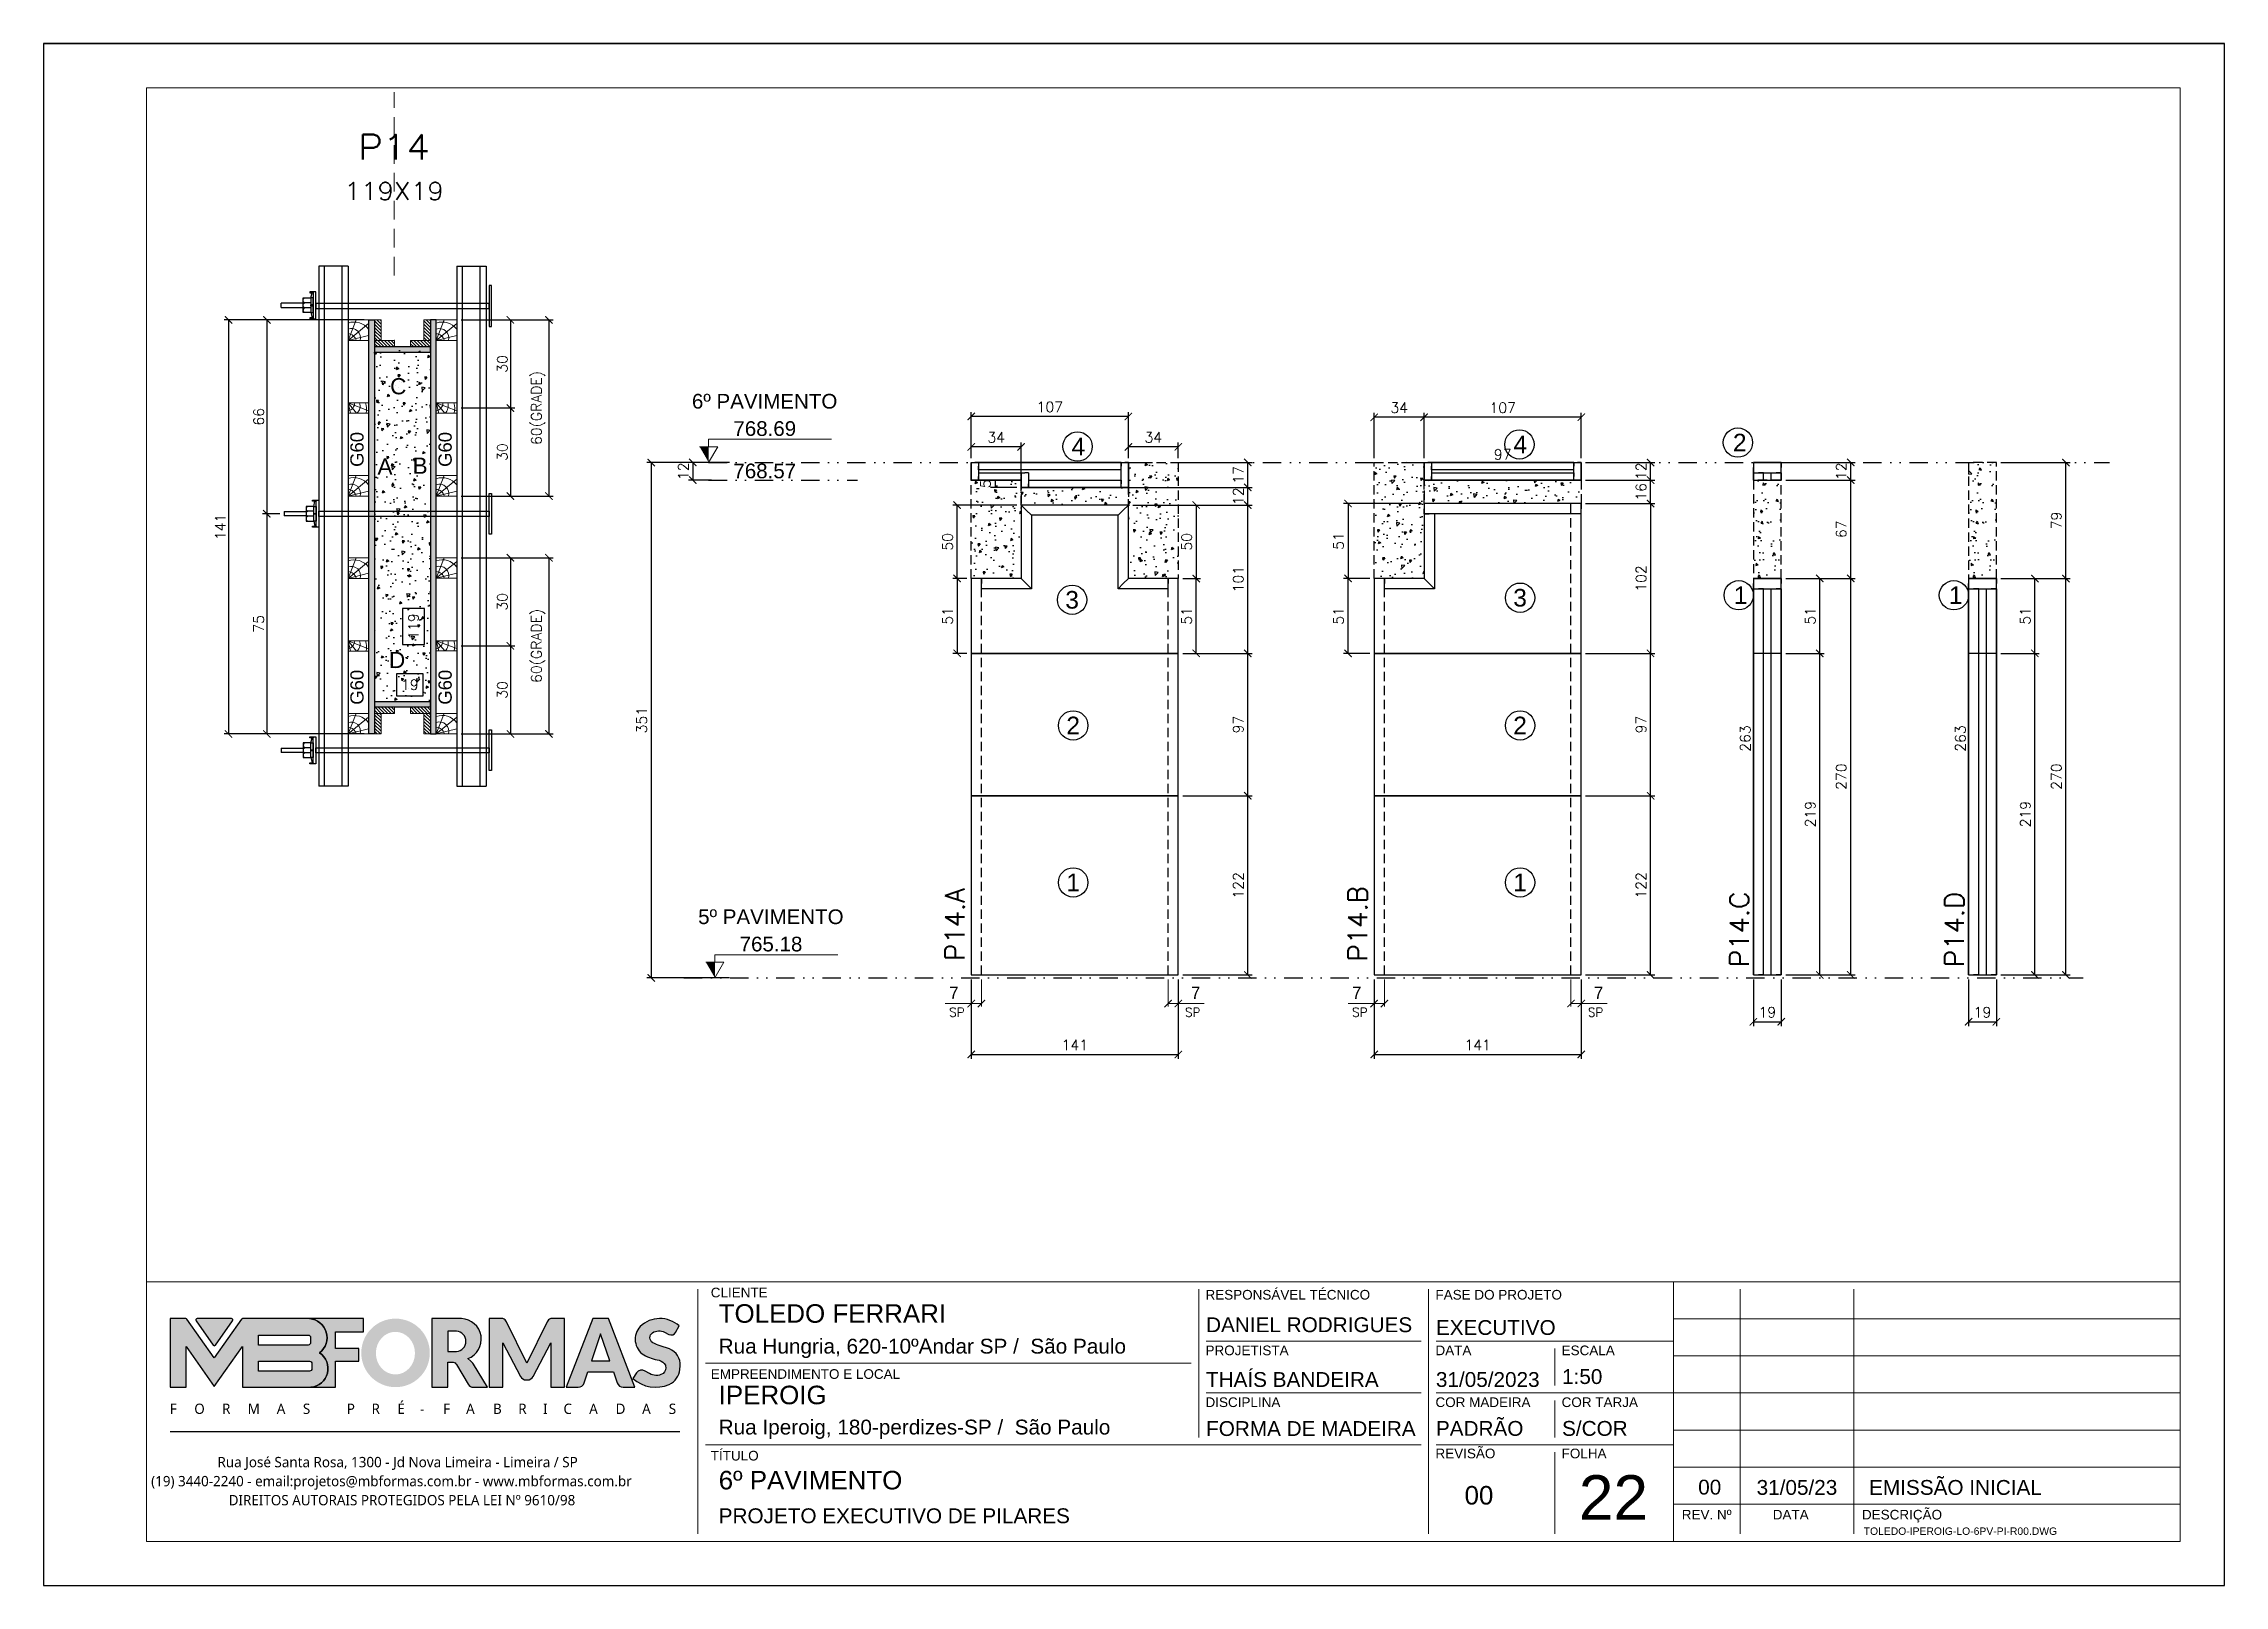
# Model space of a CAD drawing. Extents: x -23436 to 4767, y -4131 to 9755.
# Drawn here: x -17506 to -16021, y 2932 to 3982 of the extents above; entities that cross this region are included whole.
import ezdxf
from ezdxf.enums import TextEntityAlignment as Align

# ---------------------------------------------------------------- set-up
doc = ezdxf.new("R2010")
doc.units = 0
doc.header["$PDMODE"] = 2
doc.header["$PDSIZE"] = 10
for name, pattern in [('CABLIN', [0.35, 0.25, -0.1]), ('DIVIDE2', [0.625, 0.25, -0.125, 0, -0.125, 0, -0.125]), ('HIDDEN', [9.525, 6.35, -3.175])]:
    doc.linetypes.add(name, pattern=pattern)
doc.layers.get('0').update_dxf_attribs({"lineweight": 13})
doc.layers.get('Defpoints').update_dxf_attribs({"lineweight": 13})
for name, color, linetype in [('Barra de Ancoragem', 20, 'Continuous'), ('Concreto', 250, 'HIDDEN'), ('Cota', 4, 'Continuous'), ('Cota Sarrafo', 180, 'Continuous'), ('Hachura', 252, 'CABLIN'), ('MB Logo', 254, 'Continuous'), ('MEIO_PONT', 93, 'Continuous'), ('Nível', 160, 'Continuous'), ('Painéis', 30, 'Continuous'), ('Perfil Metálico', 224, 'Continuous'), ('Romaneio', 10, 'Continuous'), ('Sarr 7x7', 104, 'Continuous'), ('Sarrafo de Pressão', 42, 'HIDDEN'), ('Texto de Titulo', 7, 'Continuous'), ('Texto Nível', 251, 'Continuous'), ('Texto Qtd Sarr', 242, 'Continuous'), ('TEXTO_GERAL', 7, 'Continuous')]:
    doc.layers.add(name, color=color, linetype=linetype)
for name, color, linetype, lineweight in [('cotas', 4, 'Continuous', 13), ('FOLHA MB', 7, 'Continuous', 13), ('Madeira', 100, 'Continuous', 13), ('N° FOLHA', 5, 'Continuous', 13), ('Sarr 2.2x7', 40, 'Continuous', 9), ('sarrafo', 93, 'Continuous', 13), ('Texto Seção', 7, 'Continuous', 15)]:
    doc.layers.add(name, color=color, linetype=linetype, lineweight=lineweight)
doc.layers.add('Laje_Perimetro', color=7, linetype='Continuous', plot=False)
doc.styles.add('ARIAL', font='arial.ttf', dxfattribs={"oblique": 15, "height": 25})
doc.styles.add('MB_C01', font='arial.ttf', dxfattribs={"height": 1.3})
doc.styles.add('MB_C02', font='arial.ttf', dxfattribs={"height": 2})
doc.styles.add('MB_C03', font='arial.ttf', dxfattribs={"height": 2.5})
doc.styles.add('MB_C04', font='arial.ttf', dxfattribs={"height": 6})
doc.styles.add('MtXpl_Lucida_Sans_Un', font='l_10646.ttf')
doc.styles.add('REGUA-120', font='ROMANS.shx', dxfattribs={"height": 15})
doc.styles.add('ROMANS', font='romans.shx')
doc.styles.add('ROMAS860', font='ROMAS860.SHX')
doc.styles.add('SANSSERIF', font='sas_____.pfb')
doc.dimstyles.new('COTA SECAO', dxfattribs={"dimtxt": 7, "dimasz": 5, "dimexe": 3, "dimexo": 3, "dimgap": 2, "dimtad": 3, "dimdec": 1, "dimlfac": 0.5, "dimzin": 12, "dimdsep": 46, "dimtxsty": 'ROMANS', "dimblk": 'ARCHTICK', "dimcen": 0, "dimclrd": 4, "dimclre": 4, "dimclrt": 1, "dimadec": 1, "dimazin": 3, "dimtfac": 1, "dimtdec": 1, "dimtmove": 0, "dimatfit": 3, "dimldrblk": 'OBLIQUE', "dimfxl": 0, "dimtolj": 1, "dimtzin": 12, "dimarcsym": 0})
doc.dimstyles.new('cotas', dxfattribs={"dimtxt": 8.5, "dimasz": 5, "dimexe": 2, "dimexo": 3, "dimgap": 3, "dimtad": 1, "dimdec": 1, "dimzin": 9, "dimdsep": 46, "dimtxsty": 'ROMAS860', "dimblk": 'ARCHTICK', "dimcen": 0, "dimclrd": 4, "dimclre": 4, "dimclrt": 1, "dimadec": 0, "dimazin": 2, "dimtfac": 1, "dimtdec": 1, "dimtix": 1, "dimtmove": 0, "dimatfit": 2, "dimldrblk": 'OBLIQUE', "dimfxl": 0, "dimtolj": 1, "dimtzin": 0, "dimlwd": 13, "dimlwe": 13, "dimarcsym": 0})
doc.dimstyles.new('PAINEL', dxfattribs={"dimtxt": 7, "dimasz": 5, "dimexe": 3, "dimexo": 3, "dimgap": 3, "dimtad": 1, "dimdec": 1, "dimzin": 12, "dimdsep": 46, "dimtxsty": 'ROMANS', "dimblk": 'ARCHTICK', "dimcen": 0, "dimclrd": 4, "dimclre": 4, "dimclrt": 1, "dimadec": 1, "dimazin": 3, "dimtfac": 1, "dimtdec": 1, "dimtmove": 0, "dimatfit": 3, "dimldrblk": 'OBLIQUE', "dimfxl": 0, "dimtolj": 1, "dimtzin": 12, "dimarcsym": 0})
doc.dimstyles.new('projeto2', dxfattribs={"dimtxt": 7, "dimasz": 5, "dimexe": 1.25, "dimexo": 2.5, "dimgap": 2, "dimtad": 1, "dimdec": 1, "dimdsep": 46, "dimtxsty": 'ROMANS', "dimblk": 'OBLIQUE', "dimcen": 10, "dimdle": 1, "dimse1": 1, "dimse2": 1, "dimsd1": 1, "dimsd2": 1, "dimclrd": 256, "dimclre": 256, "dimclrt": 1, "dimadec": 0, "dimazin": 0, "dimtfac": 1, "dimtdec": 1, "dimtmove": 0, "dimatfit": 3, "dimldrblk": 'OBLIQUE', "dimfxl": 0, "dimlwd": -1, "dimlwe": -1, "dimarcsym": 0})
doc.dimstyles.new('SECÇÃO 2', dxfattribs={"dimtxt": 7, "dimasz": 6, "dimexe": 0.18, "dimexo": 2, "dimgap": -4, "dimtad": 3, "dimdec": 1, "dimlfac": 0.5, "dimzin": 12, "dimdsep": 46, "dimtxsty": 'ROMANS', "dimblk": 'ARCHTICK', "dimcen": 0.09, "dimse1": 1, "dimse2": 1, "dimsd1": 1, "dimsd2": 1, "dimclrd": 180, "dimclre": 5, "dimclrt": 1, "dimadec": 0, "dimazin": 3, "dimtfac": 1, "dimtdec": 1, "dimtofl": 0, "dimtmove": 0, "dimatfit": 3, "dimldrblk": 'ARCHTICK', "dimfxl": 0, "dimtolj": 1, "dimtzin": 0, "dimarcsym": 0})
pattern_1 = [(230, (3156.188, 28.633), (-18.218467, 1.593909), [1.905, -20.955]), (175, (3156.188, 28.633), (3.524342, -19.105685), [1.524, -16.764058]), (280.45144, (3154.67, 28.765), (-14.694125, -17.511775), [1.619001, -17.809024]), (226.1842, (3156.188, 23.553), (-27.107904, 4.204233), [2.8575, -31.4325]), (276.63556, (3153.93, 23.903), (-23.740413, -24.742612), [2.428502, -26.71356]), (171.18415, (3156.188, 23.553), (-23.740413, -24.742612), [2.285997, -25.145973]), (201, (3153.648, 24.823), (-15.161439, 10.22652), [1.905, -20.955]), (146, (3153.648, 24.823), (-6.180203, -18.418797), [1.524, -16.764]), (251.451445, (3152.384, 25.675), (-21.341642, -8.192277), [1.619001, -17.808994]), (217.5, (3156.188, 28.6327), (-0.3088603, -8.4555039), [0, -16.5608, 0, -17.018, 0, -16.8275]), (187.5, (3156.188, 28.633), (-6.6819663, -10.0180575), [0, -9.7028, 0, -16.1798, 0, -6.4135]), (147.5, (3161.852, 28.6327), (-13.5590595, 0.5728744), [0, -6.35, 0, -19.812, 0, -26.289]), (137.5, (3164.392, 28.633), (-14.812918, -2.542649), [0, -8.255, 0, -13.1572, 0, -18.669])]

msp = doc.modelspace()

# ---------------------------------------------------------------- texts
at = {"layer": 'N° FOLHA', "color": 5, "style": 'MB_C04'}
msp.add_text('22', height=30.3061, dxfattribs=at).set_placement((-16460.91, 2977.003))
at = {"layer": 'Romaneio', "color": 0, "style": 'ARIAL'}
for s, p in [('4', (-16801.715, 3707.867)), ('4', (-16500.817, 3709.286)), ('2', (-16351.38, 3710.564)), ('3', (-16806.014, 3603.478)), ('3', (-16500.966, 3604.896)), ('1', (-16350.782, 3606.587)), ('1', (-16204.287, 3606.587)), ('2', (-16805.287, 3517.892)), ('2', (-16500.966, 3517.892)), ('1', (-16805.287, 3410.998)), ('1', (-16500.966, 3410.998))]:
    msp.add_text(s, height=12, dxfattribs=at).set_placement(p, align=Align.MIDDLE_CENTER)
at = {"layer": 'Texto Nível', "style": 'ARIAL'}
for s, p in [('6º PAVIMENTO', (-16965.88, 3733.702)), ('768.69', (-16993.942, 3715.11)), ('768.57', (-16993.942, 3686.241)), ('5º PAVIMENTO', (-16961.625, 3382.625)), ('765.18', (-16989.687, 3364.033))]:
    msp.add_text(s, height=10, dxfattribs=at).set_placement(p, align=Align.RIGHT)
at = {"layer": 'Texto Seção', "char_height": 13, "width": 285.32988, "attachment_point": 7, "rotation": 90, "style": 'REGUA-120'}
for s, insert in [('P14.A', (-16879.391, 3357.594)), ('P14.B', (-16605.049, 3357.254)), ('P14.C', (-16345.227, 3353.414)), ('P14.D', (-16198.732, 3353.414))]:
    msp.add_mtext(s, dxfattribs=dict(at, insert=insert))
at = {"layer": 'Texto Seção', "char_height": 6, "style": 'ROMANS'}
for insert, attachment_point in [((-16879.221, 3319.575), 9), ((-16729.151, 3319.575), 7), ((-16604.853, 3319.575), 9), ((-16454.783, 3319.575), 7)]:
    msp.add_mtext('SP', dxfattribs=dict(at, insert=insert, attachment_point=attachment_point))
at = {"layer": 'TEXTO_GERAL', "style": 'ARIAL'}
for s, p in [('C', (-17264.882, 3748.925)), ('A', (-17273.914, 3694.209)), ('B', (-17250.002, 3694.813)), ('D', (-17265.659, 3562.474))]:
    msp.add_text(s, height=11, dxfattribs=at).set_placement(p, align=Align.MIDDLE_CENTER)
at = {"layer": 'TEXTO_GERAL', "color": 0, "linetype": 'Continuous', "style": 'SANSSERIF'}
for p in [(-17293.003, 3694.008), (-17232.982, 3693.996), (-17293.003, 3532.008), (-17232.982, 3532.05)]:
    msp.add_text('G60', height=9, rotation=90, dxfattribs=at).set_placement(p, align=Align.MIDDLE_LEFT)

# ---------------------------------------------------------------- blocks, each defined once
blk = doc.blocks.new('MB-NOVO')
at = {"layer": 'MB Logo', "linetype": 'Continuous'}
h = blk.add_hatch(color=256, dxfattribs=at)
h.dxf.hatch_style = 1
h.set_gradient(color1=(242, 132, 69), color2=(247, 180, 141), rotation=90, tint=1)
h.paths.add_polyline_path([(-18529.6, 10980.8), (-18475.7, 10980.8, 0.706757), (-18468.7, 11008, 0.681802), (-18476.7, 11034.9), (-18529.4, 11034.9, 0.243712), (-18530.2, 11034.5), (-18551.7, 11003.9), (-18573.3, 11034.5, 0.243712), (-18574.1, 11034.9), (-18586.5, 11034.9), (-18586.5, 10980.8), (-18573.9, 10980.8), (-18573.9, 11012.9), (-18551.7, 10981.5), (-18529.6, 11012.9)])
h.paths.add_polyline_path([(-18516.8, 11014.1), (-18516.8, 11022), (-18477.8, 11022, -0.414214), (-18475.8, 11020), (-18475.8, 11016.1, -0.414214), (-18477.8, 11014.1)], flags=16)
h.paths.add_polyline_path([(-18516.8, 11001.4), (-18476.8, 11001.4, -0.414214), (-18474.8, 10999.4), (-18474.8, 10995.5, -0.414214), (-18476.8, 10993.5), (-18516.8, 10993.5)], flags=16)
at = {"layer": 'MB Logo', "true_color": 0x262626}
h = blk.add_hatch(color=250, dxfattribs=at)
h.dxf.hatch_style = 1
h.paths.add_polyline_path([(-18537.3, 11033.3, 0.60809), (-18538.1, 11034.9), (-18565.3, 11034.9, 0.60809), (-18566.1, 11033.3), (-18552.5, 11014, 0.518202), (-18550.9, 11014)])
h = blk.add_hatch(color=250, dxfattribs=at)
h.dxf.hatch_style = 1
h.paths.add_polyline_path([(-18456.2, 11011.3), (-18456.2, 11024.6), (-18434.2, 11024.6), (-18434.2, 11034.9), (-18476.7, 11034.9, -0.681802), (-18468.7, 11008, -0.706757), (-18475.7, 10980.8), (-18456.2, 10980.8), (-18456.2, 11001.4), (-18437.8, 11001.4), (-18437.8, 11011.3)])
h = blk.add_hatch(color=250, dxfattribs=at)
h.dxf.hatch_style = 1
h.paths.add_polyline_path([(-18435.9, 11007.9, 1), (-18381.9, 11007.9, 1)])
edge = h.paths.add_edge_path(flags=16)
edge.add_ellipse((-18409, 11007.7), major_axis=(0, 16.8), ratio=0.916255, start_angle=0, end_angle=360)
h = blk.add_hatch(color=250, dxfattribs=at)
h.dxf.hatch_style = 1
h.paths.add_polyline_path([(-18357, 11034.9), (-18380.2, 11034.9), (-18380.2, 10980.8), (-18367.6, 10980.8), (-18367.6, 11000.7), (-18363.4, 11000.7, -0.195765), (-18360.9, 10998.9), (-18351.8, 10983.2, 0.261385), (-18347.5, 10980.8), (-18336.4, 10980.8), (-18347.5, 10999, 0.082429), (-18349.6, 11001.5), (-18351.9, 11003.4, 0.81838)])
h.paths.add_polyline_path([(-18360.8, 11009), (-18367.6, 11009), (-18367.6, 11025), (-18360.8, 11025, -0.92578)], flags=16)
h = blk.add_hatch(color=250, dxfattribs=at)
h.dxf.hatch_style = 1
h.paths.add_polyline_path([(-18286.6, 11015.9), (-18286.6, 10980.8), (-18275.8, 10980.8), (-18275.8, 11034.9), (-18286.6, 11034.9, 0.216647), (-18289.4, 11032.4), (-18305.5, 10999.8), (-18321.6, 11032.7, 0.199908), (-18324.3, 11034.9), (-18335.2, 11034.9), (-18335.2, 10980.8), (-18324.3, 10980.8), (-18324.3, 11015.9), (-18310.4, 10989.3, 0.279644), (-18306, 10986.6, 0.340986), (-18300.5, 10989.3)])
h = blk.add_hatch(color=250, dxfattribs=at)
h.dxf.hatch_style = 1
h.paths.add_polyline_path([(-18274.4, 10980.8), (-18265, 10980.8, 0.322517), (-18260.2, 10984.3), (-18257.3, 10993), (-18237.2, 10993), (-18234.3, 10984.3, 0.322517), (-18229.5, 10980.8), (-18220.3, 10980.8), (-18241.2, 11034.9), (-18253.4, 11034.9)])
h.paths.add_polyline_path([(-18254.4, 11001.6), (-18247.3, 11023), (-18240.1, 11001.6)], flags=16)
h = blk.add_hatch(color=250, dxfattribs=at)
h.dxf.hatch_style = 1
h.paths.add_polyline_path([(-18206, 11024, -0.247671), (-18196.9, 11024.3), (-18193.5, 11022.5, 0.40799), (-18188.2, 11024.1), (-18185.4, 11029.1, 0.392837), (-18216.2, 11028.7, 0.467779), (-18213.3, 11006.3, 0.077523), (-18201.2, 11002.1, -0.214206), (-18196.1, 10997.9, -0.284295), (-18198.2, 10991.4, -0.26924), (-18208.8, 10991.6), (-18212.2, 10993.6, 0.407727), (-18219, 10992.1), (-18221.8, 10987.7, 0.296878), (-18193.2, 10983.1, 0.272251), (-18184.9, 10995.3), (-18184.6, 10997.9, 0.348906), (-18193.7, 11011.2), (-18200.4, 11013.5, -0.045018), (-18205.8, 11015.7, -0.618284)])
at = {"layer": 'MB Logo', "linetype": 'Continuous'}
blk.add_line((-18586.5, 10945.9), (-18184.8, 10945.9), dxfattribs=at)
at = {"layer": 'MB Logo', "color": 23, "linetype": 'Continuous', "true_color": 0xf28445}
for points in [[(-18573.3, 11034.5, 0.243712), (-18574.1, 11034.9), (-18586.5, 11034.9), (-18586.5, 10980.8), (-18573.9, 10980.8), (-18573.9, 11012.9), (-18551.7, 10981.5), (-18529.6, 11012.9), (-18529.6, 10980.8), (-18475.7, 10980.8, 0.706757), (-18468.7, 11008, 0.681802), (-18476.7, 11034.9), (-18529.4, 11034.9, 0.243712), (-18530.2, 11034.5), (-18551.7, 11003.9)], [(-18516.8, 11022), (-18477.8, 11022, -0.414214), (-18475.8, 11020), (-18475.8, 11016.1, -0.414214), (-18477.8, 11014.1), (-18516.8, 11014.1)], [(-18516.8, 11001.4), (-18476.8, 11001.4, -0.414214), (-18474.8, 10999.4), (-18474.8, 10995.5, -0.414214), (-18476.8, 10993.5), (-18516.8, 10993.5)]]:
    blk.add_lwpolyline(points, format="xyb", close=True, dxfattribs=at)
at = {"layer": 'MB Logo', "color": 250, "true_color": 0x262626}
for points in [[(-18537.3, 11033.3, 0.60809), (-18538.1, 11034.9), (-18565.3, 11034.9, 0.60809), (-18566.1, 11033.3), (-18552.5, 11014, 0.518202), (-18550.9, 11014)], [(-18437.8, 11011.3), (-18456.2, 11011.3), (-18456.2, 11024.6), (-18434.2, 11024.6), (-18434.2, 11034.9), (-18476.7, 11034.9, -0.681802), (-18468.7, 11008, -0.706757), (-18475.7, 10980.8), (-18456.2, 10980.8), (-18456.2, 11001.4), (-18437.8, 11001.4)], [(-18347.5, 10980.8), (-18336.4, 10980.8), (-18347.5, 10999, 0.082429), (-18349.6, 11001.5), (-18351.9, 11003.4, 0.81838), (-18357, 11034.9), (-18380.2, 11034.9), (-18380.2, 10980.8), (-18367.6, 10980.8), (-18367.6, 11000.7), (-18363.4, 11000.7, -0.209789), (-18360.8, 10998.7), (-18351.8, 10983.2, 0.261385)], [(-18286.6, 11015.9), (-18286.6, 10980.8), (-18275.8, 10980.8), (-18275.8, 11034.9), (-18286.6, 11034.9, 0.216647), (-18289.4, 11032.4), (-18305.5, 10999.8), (-18321.5, 11032.4, 0.216647), (-18324.3, 11034.9), (-18335.2, 11034.9), (-18335.2, 10980.8), (-18324.3, 10980.8), (-18324.3, 11015.9), (-18310.4, 10989.3, 0.279644), (-18306, 10986.6), (-18304.9, 10986.6, 0.279644), (-18300.5, 10989.3)], [(-18265, 10980.8, 0.322517), (-18260.2, 10984.3), (-18257.3, 10993), (-18237.2, 10993), (-18234.3, 10984.3, 0.322517), (-18229.5, 10980.8), (-18220.3, 10980.8), (-18241.2, 11034.9), (-18253.4, 11034.9), (-18274.4, 10980.8)], [(-18206.2, 11015.9, -0.549626), (-18206.4, 11023.8, -0.258723), (-18196.9, 11024.3), (-18193.5, 11022.5, 0.40799), (-18188.2, 11024.1), (-18185.4, 11029.1, 0.392837), (-18216.2, 11028.7, 0.467779), (-18213.3, 11006.3, 0.077523), (-18201.2, 11002.1, -0.203897), (-18196.3, 10998.2), (-18196.1, 10997.8, -0.267611), (-18198, 10991.6), (-18198.5, 10991.3, -0.261145), (-18208.8, 10991.6), (-18212.2, 10993.6, 0.407727), (-18219, 10992.1), (-18221.8, 10987.7, 0.296878), (-18193.2, 10983.1, 0.265963), (-18184.9, 10994.9), (-18184.7, 10997.6, 0.340466), (-18193.1, 11011), (-18200.4, 11013.5, -0.049298)], [(-18367.6, 11009), (-18360.8, 11009, 0.92578), (-18360.8, 11025), (-18367.6, 11025)]]:
    blk.add_lwpolyline(points, format="xyb", close=True, dxfattribs=at)
blk.add_lwpolyline([(-18247.3, 11023), (-18254.4, 11001.6), (-18240.1, 11001.6)], close=True, dxfattribs=at)
at = {"layer": 'MB Logo', "color": 250, "true_color": 0x262626, "style": 'MtXpl_Lucida_Sans_Un'}
for s, height, p in [('F', 8.12, (-18586.8, 10959.8)), ('O', 8.12, (-18567.5, 10959.8)), ('R', 8.12, (-18545.6, 10959.8)), ('M', 8.12, (-18525.4, 10959.8)), ('A', 8.12, (-18502.5, 10959.8)), ('S', 8.12, (-18481.9, 10959.8)), ('P', 8.12, (-18447.3, 10959.8)), ('R', 8.12, (-18427.8, 10959.8)), ('É', 8.12, (-18407.5, 10959.8)), ('-', 8.12, (-18389.6, 10959.8)), ('F', 8.12, (-18371.4, 10959.8)), ('A', 8.12, (-18353.3, 10959.8)), ('B', 8.12, (-18332.1, 10959.8)), ('R', 8.12, (-18312.2, 10959.8)), ('I', 8.12, (-18292.7, 10959.8)), ('C', 8.12, (-18276.6, 10959.8)), ('A', 8.12, (-18256.3, 10959.8)), ('D', 8.12, (-18235.5, 10959.8)), ('A', 8.12, (-18214.6, 10959.8)), ('S', 8.12, (-18193.6, 10959.8)), ('DIREITOS AUTORAIS PROTEGIDOS PELA LEI Nº 9610/98', 8.122, (-18540.4, 10887.8))]:
    blk.add_text(s, height=height, dxfattribs=at).set_placement(p)
at = {"layer": 'MB Logo', "style": 'MtXpl_Lucida_Sans_Un'}
for s, p in [('Rua José Santa Rosa, 1300 - Jd Nova Limeira - Limeira / SP', (-18549.2, 10917.8)), ('(19) 3440-2240 - email:projetos@mbformas.com.br - www.mbformas.com.br', (-18601.5, 10902.8))]:
    blk.add_text(s, height=8.122, dxfattribs=at).set_placement(p)
blk = doc.blocks.new('A$C169d8357')
at = {"layer": 'FOLHA MB', "color": 1}
for p, q in [((1109.8, 356.7), (70, 356.7)), ((1109.8, 356.7), (1109.8, 179.9)), ((1455, 356.7), (1109.8, 356.7)), ((445.6, 351.7), (445.6, 185)), ((786.6, 351.7), (786.6, 250.7)), ((943.1, 351.7), (943.1, 185)), ((1155.3, 185), (1155.3, 351.7)), ((1232.6, 351.7), (1232.6, 185)), ((1455, 331.5), (1109.8, 331.5)), ((938.1, 316.3), (791.6, 316.3)), ((1109.8, 316.3), (948.2, 316.3)), ((781.5, 301.2), (450.7, 301.2)), ((1029, 311.3), (1029, 286)), ((1455, 306.2), (1109.8, 306.2)), ((938.1, 281), (791.6, 281)), ((1109.8, 281), (948.2, 281)), ((1029, 275.9), (1029, 250.7)), ((1455, 281), (1109.8, 281)), ((1455, 255.7), (1109.8, 255.7)), ((938.1, 245.6), (450.7, 245.6)), ((1109.8, 245.6), (948.2, 245.6)), ((1029, 240.6), (1029, 185)), ((1455, 230.4), (1109.8, 230.4)), ((1455, 205.2), (1109.8, 205.2))]:
    blk.add_line(p, q, dxfattribs=at)
for points in [[(0, 1199.9), (0, 149.9), (1485, 149.9), (1485, 1199.9)], [(70, 1169.9), (70, 179.9), (1455, 179.9), (1455, 1169.9)]]:
    blk.add_lwpolyline(points, close=True, dxfattribs=at)
at = {"layer": 'MB Logo', "xscale": 0.8642040370897565, "yscale": 0.8642040370897565, "zscale": 0.8642040370897565}
blk.add_blockref('MB-NOVO', (16148.7, -9204.8), dxfattribs=at)
at = {"layer": 'FOLHA MB', "color": 6}
for s, height, style, p in [('CLIENTE', 6.57, 'MB_C01', (454.3, 346.1)), ('RESPONSÁVEL TÉCNICO', 6.566, 'MB_C01', (791.2, 344.6)), ('FASE DO PROJETO', 6.566, 'MB_C01', (947.8, 344.6)), ('Rua Hungria, 620-10ºAndar SP /  São Paulo', 10.102, 'MB_C02', (459.7, 307.8)), ('PROJETISTA', 6.57, 'MB_C01', (791.2, 306.7)), ('DATA', 6.57, 'MB_C01', (947.8, 306.7)), ('ESCALA', 6.57, 'MB_C01', (1033.7, 306.7)), ('EMPREENDIMENTO E LOCAL', 6.566, 'MB_C01', (454.3, 290.6)), ('DISCIPLINA', 6.57, 'MB_C01', (791.2, 271.4)), ('COR MADEIRA', 6.566, 'MB_C01', (947.8, 271.4)), ('COR TARJA', 6.57, 'MB_C01', (1033.7, 271.4)), ('Rua Iperoig, 180-perdizes-SP /  São Paulo', 10.102, 'MB_C02', (459.7, 252.7)), ('TÍTULO', 6.57, 'MB_C01', (454.3, 235)), ('REVISÃO', 6.57, 'MB_C01', (947.8, 236.5)), ('FOLHA', 6.57, 'MB_C01', (1033.7, 236.5)), ('PROJETO EXECUTIVO DE PILARES', 10.102, 'MB_C02', (459.7, 192.3))]:
    blk.add_text(s, height=height, dxfattribs=dict(at, style=style)).set_placement(p)
at = {"layer": 'FOLHA MB', "color": 5}
for s, height, style, p in [('TOLEDO FERRARI', 12.628, 'MB_C03', (459.7, 328.8)), ('DANIEL RODRIGUES', 10.102, 'MB_C02', (791.6, 322.4)), ('EXECUTIVO', 10.1, 'MB_C02', (948.1, 320.5)), ('THAÍS BANDEIRA', 10.102, 'MB_C02', (791.5, 285.1)), ('1:50', 10.1, 'MB_C02', (1034, 287.1)), ('IPEROIG', 12.63, 'MB_C03', (459.7, 273.3)), ('31/05/2023', 10.1, 'MB_C02', (948.1, 285.1)), ('FORMA DE MADEIRA', 10.102, 'MB_C02', (791.6, 251.7)), ('PADRÃO', 10.1, 'MB_C02', (948.1, 251.8)), ('S/COR', 10.1, 'MB_C02', (1034, 251.8)), ('6º PAVIMENTO', 12.628, 'MB_C03', (459.7, 215.3)), ('EMISSÃO INICIAL', 10.102, 'MB_C02', (1243.1, 211.6)), ('00', 12.63, 'MB_C03', (967.6, 205)), ('00', 10.1, 'MB_C02', (1126.7, 211.8)), ('31/05/23', 10.1, 'MB_C02', (1166.5, 211.6))]:
    blk.add_text(s, height=height, dxfattribs=dict(at, style=style)).set_placement(p)
at = {"layer": 'FOLHA MB', "color": 6, "style": 'MB_C01'}
for s, p in [('REV. Nº', (1132.5, 198.1)), ('DATA', (1189.7, 198.1)), ('DESCRIÇÃO', (1265.5, 198.1))]:
    blk.add_text(s, height=6.57, dxfattribs=at).set_placement(p, align=Align.MIDDLE_CENTER)
at = {"layer": 'FOLHA MB', "insert": (1239.4, 189.4), "char_height": 5.051, "width": 210.818, "attachment_point": 1, "style": 'MB_C04'}
blk.add_mtext('TOLEDO-IPEROIG-LO-6PV-PI-R00.DWG', dxfattribs=at)
blk = doc.blocks.new('ERTYERTYUYTURTYUTRYU')
at = {"layer": 'Barra de Ancoragem'}
for p, q in [((8963.3, 10873.8), (8963.3, 10855.5)), ((8964.9, 10869.7), (8964.1, 10873.2)), ((8964.9, 10859.7), (8964.1, 10856.1)), ((8985.1, 10863.2), (8985.1, 10866.1))]:
    blk.add_line(p, q, dxfattribs=at)
at = {"layer": 'Barra de Ancoragem', "flags": 128}
for points in [[(8961.5, 10855.5), (8961.5, 10873.8), (8963.3, 10873.8), (8963.3, 10855.5)], [(8963.3, 10873.8), (8965.7, 10873.8), (8965.7, 10873.2), (8963.3, 10873.2)], [(8963.3, 10869.7), (8964.9, 10869.7), (8964.9, 10859.7), (8963.3, 10859.7)], [(8963.3, 10856.1), (8965.7, 10856.1), (8965.7, 10855.5), (8963.3, 10855.5)]]:
    blk.add_lwpolyline(points, close=True, dxfattribs=at)
for points in [[(8964.9, 10864.4), (8963.3, 10864.4), (8963.3, 10865), (8964.9, 10865), (8964.9, 10864.4), (8964.9, 10865)], [(8964.9, 10859.7), (8970.1, 10859.7), (8970.1, 10869.7), (8964.9, 10869.7)], [(8985.1, 10863.2), (8970.1, 10863.2), (8970.1, 10866.1), (8985.1, 10866.1)]]:
    blk.add_lwpolyline(points, dxfattribs=at)
for points in [[(8964.9, 10866.4), (8969, 10866.4, 0.729796), (8969, 10869.7, 0.729796)], [(8964.9, 10862.9), (8969, 10862.9, 0.666667), (8969, 10866.4, 0.666667)]]:
    blk.add_lwpolyline(points, format="xyb", dxfattribs=at)
at = {"layer": 'Barra de Ancoragem'}
blk.add_arc((8968.4, 10861.3), 1.7, 287.7564, 72.2436, dxfattribs=at)
blk = doc.blocks.new('*D244')
at = {"layer": 'Cota', "color": 180, "lineweight": -2, "transparency": 16777216}
for p, q in [((-17247, 3597.6), (-17262, 3597.6)), ((-17262, 3597.6), (-17262, 3573)), ((-17247, 3573), (-17247, 3597.6)), ((-17262, 3573), (-17247, 3573))]:
    blk.add_line(p, q, dxfattribs=at)
at = {"layer": 'Defpoints', "color": 0, "transparency": 16777216}
for p in [(-17281, 3772.1), (-17281, 3534.1), (-17243, 3534.1)]:
    blk.add_point(p, dxfattribs=at)
at = {"layer": 'Cota', "color": 1, "transparency": 16777216, "insert": (-17254.5, 3585.3), "char_height": 7, "attachment_point": 5, "rotation": 90, "style": 'ROMANS'}
blk.add_mtext('\\A1;119', dxfattribs=at)
blk = doc.blocks.new('_ArchTick')
at = {"color": 0, "linetype": 'ByBlock', "const_width": 0.15}
blk.add_lwpolyline([(-0.5, -0.5), (0.5, 0.5)], dxfattribs=at)
blk = doc.blocks.new('*D245')
at = {"layer": 'Cota', "color": 180, "lineweight": -2, "transparency": 16777216}
for p, q in [((-17248, 3553.1), (-17266, 3553.1)), ((-17266, 3553.1), (-17266, 3538.1)), ((-17248, 3538.1), (-17248, 3553.1)), ((-17266, 3538.1), (-17248, 3538.1))]:
    blk.add_line(p, q, dxfattribs=at)
at = {"layer": 'Defpoints', "color": 0, "transparency": 16777216}
for p in [(-17281, 3754.8), (-17243, 3754.8), (-17281, 3534.1)]:
    blk.add_point(p, dxfattribs=at)
at = {"layer": 'Cota', "color": 1, "transparency": 16777216, "insert": (-17257, 3545.6), "char_height": 7, "attachment_point": 5, "style": 'ROMANS'}
blk.add_mtext('\\A1;19', dxfattribs=at)
blk = doc.blocks.new('*D246')
at = {"layer": 'Cota', "color": 4, "lineweight": -2, "transparency": 16777216}
for p, q in [((-17302, 3794.1), (-17357.4, 3794.1)), ((-17354.4, 3794.1), (-17354.4, 3662.1)), ((-17345.6, 3662.1), (-17357.4, 3662.1))]:
    blk.add_line(p, q, dxfattribs=at)
at = {"layer": 'Defpoints', "color": 0, "transparency": 16777216}
for p in [(-17299, 3794.1), (-17354.4, 3662.1), (-17342.6, 3662.1)]:
    blk.add_point(p, dxfattribs=at)
at = {"layer": 'Cota', "color": 4, "lineweight": -2, "transparency": 16777216, "xscale": 5, "yscale": 5, "zscale": 5}
for p, rotation in [((-17354.4, 3794.1), 90), ((-17354.4, 3662.1), 270)]:
    blk.add_blockref('_ArchTick', p, dxfattribs=dict(at, rotation=rotation))
at = {"layer": 'Cota', "color": 1, "transparency": 16777216, "insert": (-17359.9, 3728.1), "char_height": 7, "attachment_point": 5, "rotation": 90, "style": 'ROMANS'}
blk.add_mtext('\\A1;66', dxfattribs=at)
blk = doc.blocks.new('_OBLIQUE')
at = {"color": 0, "linetype": 'ByBlock', "lineweight": -2}
for p, q in [((0, 0), (-1, 0)), ((-0.5, -0.5), (0.5, 0.5))]:
    blk.add_line(p, q, dxfattribs=at)
blk = doc.blocks.new('*D247')
at = {"layer": 'Cota', "color": 4, "lineweight": -2, "transparency": 16777216}
for p, q in [((-17345.6, 3662.1), (-17357.4, 3662.1)), ((-17354.4, 3662.1), (-17354.4, 3512.1)), ((-17302, 3512.1), (-17357.4, 3512.1))]:
    blk.add_line(p, q, dxfattribs=at)
at = {"layer": 'Defpoints', "color": 0, "transparency": 16777216}
for p in [(-17342.6, 3662.1), (-17354.4, 3512.1), (-17299, 3512.1)]:
    blk.add_point(p, dxfattribs=at)
at = {"layer": 'Cota', "color": 4, "lineweight": -2, "transparency": 16777216, "xscale": 5, "yscale": 5, "zscale": 5}
for p, rotation in [((-17354.4, 3662.1), 90), ((-17354.4, 3512.1), 270)]:
    blk.add_blockref('_ArchTick', p, dxfattribs=dict(at, rotation=rotation))
at = {"layer": 'Cota', "color": 1, "transparency": 16777216, "insert": (-17359.9, 3587.1), "char_height": 7, "attachment_point": 5, "rotation": 90, "style": 'ROMANS'}
blk.add_mtext('\\A1;75', dxfattribs=at)
blk = doc.blocks.new('*D248')
at = {"layer": 'Cota', "color": 4, "lineweight": -2, "transparency": 16777216}
for p, q in [((-17288, 3794.1), (-17383.5, 3794.1)), ((-17380.5, 3794.1), (-17380.5, 3512.1)), ((-17288, 3512.1), (-17383.5, 3512.1))]:
    blk.add_line(p, q, dxfattribs=at)
at = {"layer": 'Defpoints', "color": 0, "transparency": 16777216}
for p in [(-17285, 3794.1), (-17380.5, 3512.1), (-17285, 3512.1)]:
    blk.add_point(p, dxfattribs=at)
at = {"layer": 'Cota', "color": 4, "lineweight": -2, "transparency": 16777216, "xscale": 5, "yscale": 5, "zscale": 5}
for p, rotation in [((-17380.5, 3794.1), 90), ((-17380.5, 3512.1), 270)]:
    blk.add_blockref('_ArchTick', p, dxfattribs=dict(at, rotation=rotation))
at = {"layer": 'Cota', "color": 1, "transparency": 16777216, "insert": (-17386, 3653.1), "char_height": 7, "attachment_point": 5, "rotation": 90, "style": 'ROMANS'}
blk.add_mtext('\\A1;141', dxfattribs=at)
blk = doc.blocks.new('PONTALETE')
at = {"layer": 'Madeira'}
for q in [(2.71, 7), (7, 5.76), (7, 1.74)]:
    blk.add_line((0, 0), q, dxfattribs=at)
blk.add_lwpolyline([(0, 0), (7, 0), (7, 7), (0, 7)], close=True, dxfattribs=at)
for centre, radius, start, end in [((2.04, 0.06), 6.23, 37.28179, 109.09128), ((1.09, 0.9), 3.19, 343.60304, 109.98471), ((-0.21, -0.78), 3.09, 14.63219, 86.0383)]:
    blk.add_arc(centre, radius, start, end, dxfattribs=at)
blk = doc.blocks.new('MEIO PONTALETE')
at = {"layer": 'Madeira'}
for q in [(2.71, 7), (3.5, 2.88), (3.5, 0.87)]:
    blk.add_line((0, 0), q, dxfattribs=at)
blk.add_lwpolyline([(0, 0), (3.5, 0), (3.5, 7), (0, 7)], close=True, dxfattribs=at)
for centre, radius, start, end in [((2.04, 0.06), 6.23, 76.44987, 109.09128), ((1.09, 0.9), 3.19, 40.90626, 109.98471), ((-0.21, -0.78), 3.09, 14.63219, 86.0383)]:
    blk.add_arc(centre, radius, start, end, dxfattribs=at)
blk = doc.blocks.new('*D335')
at = {"layer": 'Cota', "color": 4, "lineweight": -2, "transparency": 16777216}
for p, q in [((-17222, 3794.1), (-17185.5, 3794.1)), ((-17188.5, 3794.1), (-17188.5, 3734.1)), ((-17222, 3734.1), (-17185.5, 3734.1))]:
    blk.add_line(p, q, dxfattribs=at)
at = {"layer": 'Defpoints', "color": 0, "transparency": 16777216}
for p in [(-17225, 3794.1), (-17225, 3734.1), (-17188.5, 3734.1)]:
    blk.add_point(p, dxfattribs=at)
at = {"layer": 'Cota', "color": 4, "lineweight": -2, "transparency": 16777216, "xscale": 5, "yscale": 5, "zscale": 5}
for p, rotation in [((-17188.5, 3794.1), 90), ((-17188.5, 3734.1), 270)]:
    blk.add_blockref('_ArchTick', p, dxfattribs=dict(at, rotation=rotation))
at = {"layer": 'Cota', "color": 1, "transparency": 16777216, "insert": (-17194, 3764.1), "char_height": 7, "attachment_point": 5, "rotation": 90, "style": 'ROMANS'}
blk.add_mtext('\\A1;30', dxfattribs=at)
blk = doc.blocks.new('*D336')
at = {"layer": 'Cota', "color": 4, "lineweight": -2, "transparency": 16777216}
for p, q in [((-17222, 3734.1), (-17185.5, 3734.1)), ((-17188.5, 3734.1), (-17188.5, 3674.1)), ((-17222, 3674.1), (-17185.5, 3674.1))]:
    blk.add_line(p, q, dxfattribs=at)
at = {"layer": 'Defpoints', "color": 0, "transparency": 16777216}
for p in [(-17225, 3734.1), (-17225, 3674.1), (-17188.5, 3674.1)]:
    blk.add_point(p, dxfattribs=at)
at = {"layer": 'Cota', "color": 4, "lineweight": -2, "transparency": 16777216, "xscale": 5, "yscale": 5, "zscale": 5}
for p, rotation in [((-17188.5, 3734.1), 90), ((-17188.5, 3674.1), 270)]:
    blk.add_blockref('_ArchTick', p, dxfattribs=dict(at, rotation=rotation))
at = {"layer": 'Cota', "color": 1, "transparency": 16777216, "insert": (-17194, 3704.1), "char_height": 7, "attachment_point": 5, "rotation": 90, "style": 'ROMANS'}
blk.add_mtext('\\A1;30', dxfattribs=at)
blk = doc.blocks.new('*D337')
at = {"layer": 'Cota', "color": 4, "lineweight": -2, "transparency": 16777216}
for p, q in [((-17222, 3632.1), (-17185.5, 3632.1)), ((-17188.5, 3632.1), (-17188.5, 3572.1)), ((-17222, 3572.1), (-17185.5, 3572.1))]:
    blk.add_line(p, q, dxfattribs=at)
at = {"layer": 'Defpoints', "color": 0, "transparency": 16777216}
for p in [(-17225, 3632.1), (-17225, 3572.1), (-17188.5, 3572.1)]:
    blk.add_point(p, dxfattribs=at)
at = {"layer": 'Cota', "color": 4, "lineweight": -2, "transparency": 16777216, "xscale": 5, "yscale": 5, "zscale": 5}
for p, rotation in [((-17188.5, 3632.1), 90), ((-17188.5, 3572.1), 270)]:
    blk.add_blockref('_ArchTick', p, dxfattribs=dict(at, rotation=rotation))
at = {"layer": 'Cota', "color": 1, "transparency": 16777216, "insert": (-17194, 3602.1), "char_height": 7, "attachment_point": 5, "rotation": 90, "style": 'ROMANS'}
blk.add_mtext('\\A1;30', dxfattribs=at)
blk = doc.blocks.new('*D338')
at = {"layer": 'Cota', "color": 4, "lineweight": -2, "transparency": 16777216}
for p, q in [((-17222, 3572.1), (-17185.5, 3572.1)), ((-17188.5, 3572.1), (-17188.5, 3512.1)), ((-17222, 3512.1), (-17185.5, 3512.1))]:
    blk.add_line(p, q, dxfattribs=at)
at = {"layer": 'Defpoints', "color": 0, "transparency": 16777216}
for p in [(-17225, 3572.1), (-17225, 3512.1), (-17188.5, 3512.1)]:
    blk.add_point(p, dxfattribs=at)
at = {"layer": 'Cota', "color": 4, "lineweight": -2, "transparency": 16777216, "xscale": 5, "yscale": 5, "zscale": 5}
for p, rotation in [((-17188.5, 3572.1), 90), ((-17188.5, 3512.1), 270)]:
    blk.add_blockref('_ArchTick', p, dxfattribs=dict(at, rotation=rotation))
at = {"layer": 'Cota', "color": 1, "transparency": 16777216, "insert": (-17194, 3542.1), "char_height": 7, "attachment_point": 5, "rotation": 90, "style": 'ROMANS'}
blk.add_mtext('\\A1;30', dxfattribs=at)
blk = doc.blocks.new('titulo1')
at = {"layer": 'Defpoints', "color": 252, "linetype": 'HIDDEN', "ltscale": 2}
blk.add_line((0, 0), (0, 125), dxfattribs=at)
at = {"layer": 'Defpoints', "style": 'ROMANS', "oblique": 15}
blk.add_attdef('FOLHA', text='', height=10, dxfattribs=at).set_placement((0, 15.6), align=Align.MIDDLE_CENTER)
at = {"layer": 'Texto Qtd Sarr', "color": 3, "style": 'ROMANS', "oblique": 15}
for tag, height, p in [('TITULO', 17, (0, 71.4)), ('SEÇÃO', 12, (0, 41.5))]:
    blk.add_attdef(tag, text='', height=height, dxfattribs=at).set_placement(p, align=Align.MIDDLE_CENTER)
blk = doc.blocks.new('*D339')
at = {"layer": 'Cota', "color": 4, "lineweight": -2, "transparency": 16777216}
for p, q in [((-17051.5, 3697), (-17067.3, 3697)), ((-17051.5, 3685), (-17067.3, 3685)), ((-17064.3, 3697), (-17064.3, 3685))]:
    blk.add_line(p, q, dxfattribs=at)
at = {"layer": 'Defpoints', "color": 0, "transparency": 16777216}
for p in [(-17064.3, 3685), (-17048.5, 3697), (-17048.5, 3685)]:
    blk.add_point(p, dxfattribs=at)
at = {"layer": 'Cota', "color": 4, "lineweight": -2, "transparency": 16777216, "xscale": 5, "yscale": 5, "zscale": 5}
for p, rotation in [((-17064.3, 3697), 90), ((-17064.3, 3685), 270)]:
    blk.add_blockref('_ArchTick', p, dxfattribs=dict(at, rotation=rotation))
at = {"layer": 'Cota', "color": 1, "transparency": 16777216, "insert": (-17070.8, 3691), "char_height": 7, "attachment_point": 5, "rotation": 90, "style": 'ROMANS'}
blk.add_mtext('\\A1;12', dxfattribs=at)
blk = doc.blocks.new('*D340')
at = {"layer": 'Cota', "color": 4, "lineweight": -2, "transparency": 16777216}
for p, q in [((-17039.3, 3697), (-17095.6, 3697)), ((-17092.6, 3697), (-17092.6, 3346)), ((-17039.3, 3346), (-17095.6, 3346))]:
    blk.add_line(p, q, dxfattribs=at)
at = {"layer": 'Defpoints', "color": 0, "transparency": 16777216}
for p in [(-17036.3, 3697), (-17092.6, 3346), (-17036.3, 3346)]:
    blk.add_point(p, dxfattribs=at)
at = {"layer": 'Cota', "color": 4, "lineweight": -2, "transparency": 16777216, "xscale": 5, "yscale": 5, "zscale": 5}
for p, rotation in [((-17092.6, 3697), 90), ((-17092.6, 3346), 270)]:
    blk.add_blockref('_ArchTick', p, dxfattribs=dict(at, rotation=rotation))
at = {"layer": 'Cota', "color": 1, "transparency": 16777216, "insert": (-17099.1, 3521.5), "char_height": 7, "attachment_point": 5, "rotation": 90, "style": 'ROMANS'}
blk.add_mtext('\\A1;351', dxfattribs=at)
blk = doc.blocks.new('*D341')
at = {"layer": 'Cota', "color": 4, "lineweight": -2, "transparency": 16777216}
for p, q in [((-16730.7, 3470), (-16683.4, 3470)), ((-16686.4, 3348), (-16686.4, 3470)), ((-16730.7, 3348), (-16683.4, 3348))]:
    blk.add_line(p, q, dxfattribs=at)
at = {"layer": 'Defpoints', "color": 0, "transparency": 16777216}
for p in [(-16733.7, 3470), (-16686.4, 3470), (-16733.7, 3348)]:
    blk.add_point(p, dxfattribs=at)
at = {"layer": 'Cota', "color": 4, "lineweight": -2, "transparency": 16777216, "xscale": 5, "yscale": 5, "zscale": 5}
for p, rotation in [((-16686.4, 3470), 90), ((-16686.4, 3348), 270)]:
    blk.add_blockref('_ArchTick', p, dxfattribs=dict(at, rotation=rotation))
at = {"layer": 'Cota', "color": 1, "transparency": 16777216, "insert": (-16692.9, 3409), "char_height": 7, "attachment_point": 5, "rotation": 90, "style": 'ROMANS'}
blk.add_mtext('\\A1;122', dxfattribs=at)
blk = doc.blocks.new('*D342')
at = {"layer": 'Cota', "color": 4, "lineweight": -2, "transparency": 16777216}
for p, q in [((-16730.7, 3567), (-16683.4, 3567)), ((-16686.4, 3470), (-16686.4, 3567)), ((-16730.7, 3470), (-16683.4, 3470))]:
    blk.add_line(p, q, dxfattribs=at)
at = {"layer": 'Defpoints', "color": 0, "transparency": 16777216}
for p in [(-16733.7, 3567), (-16686.4, 3567), (-16733.7, 3470)]:
    blk.add_point(p, dxfattribs=at)
at = {"layer": 'Cota', "color": 4, "lineweight": -2, "transparency": 16777216, "xscale": 5, "yscale": 5, "zscale": 5}
for p, rotation in [((-16686.4, 3567), 90), ((-16686.4, 3470), 270)]:
    blk.add_blockref('_ArchTick', p, dxfattribs=dict(at, rotation=rotation))
at = {"layer": 'Cota', "color": 1, "transparency": 16777216, "insert": (-16692.9, 3518.5), "char_height": 7, "attachment_point": 5, "rotation": 90, "style": 'ROMANS'}
blk.add_mtext('\\A1;97', dxfattribs=at)
blk = doc.blocks.new('*D343')
at = {"layer": 'Cota', "color": 4, "lineweight": 13, "transparency": 16777216}
for p, q in [((-16740.7, 3345), (-16740.7, 3326.5)), ((-16733.7, 3345), (-16733.7, 3326.5)), ((-16740.7, 3328.5), (-16733.7, 3328.5)), ((-16733.7, 3328.5), (-16716, 3328.5))]:
    blk.add_line(p, q, dxfattribs=at)
at = {"layer": 'Defpoints', "color": 0, "transparency": 16777216}
for p in [(-16740.7, 3348), (-16733.7, 3348), (-16733.7, 3328.5)]:
    blk.add_point(p, dxfattribs=at)
at = {"layer": 'Cota', "color": 4, "lineweight": 13, "transparency": 16777216, "xscale": 5, "yscale": 5, "zscale": 5, "rotation": 180}
blk.add_blockref('_ArchTick', (-16740.7, 3328.5), dxfattribs=at)
at = {"layer": 'Cota', "color": 4, "lineweight": 13, "transparency": 16777216, "xscale": 5, "yscale": 5, "zscale": 5}
blk.add_blockref('_ArchTick', (-16733.7, 3328.5), dxfattribs=at)
at = {"layer": 'Cota', "color": 1, "transparency": 16777216, "insert": (-16721.9, 3335.8), "char_height": 8.5, "attachment_point": 5, "style": 'ROMAS860'}
blk.add_mtext('\\A1;7', dxfattribs=at)
blk = doc.blocks.new('*D344')
at = {"layer": 'Cota', "color": 4, "lineweight": -2, "transparency": 16777216}
for p, q in [((-16874.7, 3345), (-16874.7, 3290.8)), ((-16733.7, 3345), (-16733.7, 3290.8)), ((-16874.7, 3293.8), (-16733.7, 3293.8))]:
    blk.add_line(p, q, dxfattribs=at)
at = {"layer": 'Defpoints', "color": 0, "transparency": 16777216}
for p in [(-16874.7, 3348), (-16733.7, 3348), (-16733.7, 3293.8)]:
    blk.add_point(p, dxfattribs=at)
at = {"layer": 'Cota', "color": 4, "lineweight": -2, "transparency": 16777216, "xscale": 5, "yscale": 5, "zscale": 5, "rotation": 180}
blk.add_blockref('_ArchTick', (-16874.7, 3293.8), dxfattribs=at)
at = {"layer": 'Cota', "color": 4, "lineweight": -2, "transparency": 16777216, "xscale": 5, "yscale": 5, "zscale": 5}
blk.add_blockref('_ArchTick', (-16733.7, 3293.8), dxfattribs=at)
at = {"layer": 'Cota', "color": 1, "transparency": 16777216, "insert": (-16804.2, 3300.3), "char_height": 7, "attachment_point": 5, "style": 'ROMANS'}
blk.add_mtext('\\A1;141', dxfattribs=at)
blk = doc.blocks.new('*D345')
at = {"layer": 'Cota', "color": 4, "lineweight": 13, "transparency": 16777216}
for p, q in [((-16874.7, 3345), (-16874.7, 3326.5)), ((-16867.7, 3345), (-16867.7, 3326.5)), ((-16874.7, 3328.5), (-16892.4, 3328.5)), ((-16867.7, 3328.5), (-16874.7, 3328.5))]:
    blk.add_line(p, q, dxfattribs=at)
at = {"layer": 'Defpoints', "color": 0, "transparency": 16777216}
for p in [(-16874.7, 3348), (-16867.7, 3348), (-16874.7, 3328.5)]:
    blk.add_point(p, dxfattribs=at)
at = {"layer": 'Cota', "color": 4, "lineweight": 13, "transparency": 16777216, "xscale": 5, "yscale": 5, "zscale": 5, "rotation": 180}
blk.add_blockref('_ArchTick', (-16874.7, 3328.5), dxfattribs=at)
at = {"layer": 'Cota', "color": 4, "lineweight": 13, "transparency": 16777216, "xscale": 5, "yscale": 5, "zscale": 5}
blk.add_blockref('_ArchTick', (-16867.7, 3328.5), dxfattribs=at)
at = {"layer": 'Cota', "color": 1, "transparency": 16777216, "insert": (-16886.5, 3335.8), "char_height": 8.5, "attachment_point": 5, "style": 'ROMAS860'}
blk.add_mtext('\\A1;7', dxfattribs=at)
blk = doc.blocks.new('*D346')
at = {"layer": 'Cota', "color": 4, "lineweight": -2, "transparency": 16777216}
for p, q in [((-16764.7, 3668), (-16683.4, 3668)), ((-16686.4, 3567), (-16686.4, 3668)), ((-16730.7, 3567), (-16683.4, 3567))]:
    blk.add_line(p, q, dxfattribs=at)
at = {"layer": 'Defpoints', "color": 0, "transparency": 16777216}
for p in [(-16767.7, 3668), (-16686.4, 3668), (-16733.7, 3567)]:
    blk.add_point(p, dxfattribs=at)
at = {"layer": 'Cota', "color": 4, "lineweight": -2, "transparency": 16777216, "xscale": 5, "yscale": 5, "zscale": 5}
for p, rotation in [((-16686.4, 3668), 90), ((-16686.4, 3567), 270)]:
    blk.add_blockref('_ArchTick', p, dxfattribs=dict(at, rotation=rotation))
at = {"layer": 'Cota', "color": 1, "transparency": 16777216, "insert": (-16692.9, 3617.5), "char_height": 7, "attachment_point": 5, "rotation": 90, "style": 'ROMANS'}
blk.add_mtext('\\A1;101', dxfattribs=at)
blk = doc.blocks.new('*D347')
at = {"layer": 'Cota', "color": 4, "lineweight": -2, "transparency": 16777216}
for p, q in [((-16843.7, 3685), (-16861.5, 3685)), ((-16858.5, 3685), (-16858.5, 3680)), ((-16843.7, 3680), (-16861.5, 3680))]:
    blk.add_line(p, q, dxfattribs=at)
at = {"layer": 'Defpoints', "color": 0, "transparency": 16777216}
for p in [(-16840.7, 3685), (-16858.5, 3680), (-16840.7, 3680)]:
    blk.add_point(p, dxfattribs=at)
at = {"layer": 'Cota', "color": 1, "transparency": 16777216, "insert": (-16865, 3682.5), "char_height": 7, "attachment_point": 5, "rotation": 90, "style": 'ROMANS'}
blk.add_mtext('\\A1;5', dxfattribs=at)
blk = doc.blocks.new('*D348')
at = {"layer": 'Cota', "color": 4, "lineweight": -2, "transparency": 16777216}
for p, q in [((-16874.7, 3700), (-16874.7, 3710.6)), ((-16840.7, 3707.6), (-16874.7, 3707.6)), ((-16840.7, 3688), (-16840.7, 3710.6))]:
    blk.add_line(p, q, dxfattribs=at)
at = {"layer": 'Defpoints', "color": 0, "transparency": 16777216}
for p in [(-16874.7, 3707.6), (-16874.7, 3697), (-16840.7, 3685)]:
    blk.add_point(p, dxfattribs=at)
at = {"layer": 'Cota', "color": 4, "lineweight": -2, "transparency": 16777216, "xscale": 5, "yscale": 5, "zscale": 5, "rotation": 180}
blk.add_blockref('_ArchTick', (-16874.7, 3707.6), dxfattribs=at)
at = {"layer": 'Cota', "color": 4, "lineweight": -2, "transparency": 16777216, "xscale": 5, "yscale": 5, "zscale": 5}
blk.add_blockref('_ArchTick', (-16840.7, 3707.6), dxfattribs=at)
at = {"layer": 'Cota', "color": 1, "transparency": 16777216, "insert": (-16857.7, 3714.1), "char_height": 7, "attachment_point": 5, "style": 'ROMANS'}
blk.add_mtext('\\A1;34', dxfattribs=at)
blk = doc.blocks.new('*D349')
at = {"layer": 'Cota', "color": 4, "lineweight": -2, "transparency": 16777216}
for p, q in [((-16730.7, 3697), (-16683.4, 3697)), ((-16686.4, 3680), (-16686.4, 3697)), ((-16767.2, 3680), (-16683.4, 3680))]:
    blk.add_line(p, q, dxfattribs=at)
at = {"layer": 'Defpoints', "color": 0, "transparency": 16777216}
for p in [(-16733.7, 3697), (-16686.4, 3697), (-16770.2, 3680)]:
    blk.add_point(p, dxfattribs=at)
at = {"layer": 'Cota', "color": 4, "lineweight": -2, "transparency": 16777216, "xscale": 5, "yscale": 5, "zscale": 5}
for p, rotation in [((-16686.4, 3697), 90), ((-16686.4, 3680), 270)]:
    blk.add_blockref('_ArchTick', p, dxfattribs=dict(at, rotation=rotation))
at = {"layer": 'Cota', "color": 1, "transparency": 16777216, "insert": (-16692.9, 3688.5), "char_height": 7, "attachment_point": 5, "rotation": 90, "style": 'ROMANS'}
blk.add_mtext('\\A1;17', dxfattribs=at)
blk = doc.blocks.new('*D350')
at = {"layer": 'Cota', "color": 4, "lineweight": -2, "transparency": 16777216}
for p, q in [((-16764.7, 3680), (-16683.4, 3680)), ((-16764.7, 3668), (-16683.4, 3668)), ((-16686.4, 3668), (-16686.4, 3680))]:
    blk.add_line(p, q, dxfattribs=at)
at = {"layer": 'Defpoints', "color": 0, "transparency": 16777216}
for p in [(-16767.7, 3680), (-16767.7, 3668), (-16686.4, 3680)]:
    blk.add_point(p, dxfattribs=at)
at = {"layer": 'Cota', "color": 4, "lineweight": -2, "transparency": 16777216, "xscale": 5, "yscale": 5, "zscale": 5}
for p, rotation in [((-16686.4, 3680), 90), ((-16686.4, 3668), 270)]:
    blk.add_blockref('_ArchTick', p, dxfattribs=dict(at, rotation=rotation))
at = {"layer": 'Cota', "color": 1, "transparency": 16777216, "insert": (-16692.9, 3674), "char_height": 7, "attachment_point": 5, "rotation": 90, "style": 'ROMANS'}
blk.add_mtext('\\A1;12', dxfattribs=at)
blk = doc.blocks.new('*D351')
at = {"layer": 'Cota', "color": 4, "lineweight": -2, "transparency": 16777216}
for p, q in [((-16843.7, 3668), (-16887.3, 3668)), ((-16884.3, 3618), (-16884.3, 3668)), ((-16877.7, 3618), (-16887.3, 3618))]:
    blk.add_line(p, q, dxfattribs=at)
at = {"layer": 'Defpoints', "color": 0, "transparency": 16777216}
for p in [(-16884.3, 3668), (-16840.7, 3668), (-16874.7, 3618)]:
    blk.add_point(p, dxfattribs=at)
at = {"layer": 'Cota', "color": 4, "lineweight": -2, "transparency": 16777216, "xscale": 5, "yscale": 5, "zscale": 5}
for p, rotation in [((-16884.3, 3668), 90), ((-16884.3, 3618), 270)]:
    blk.add_blockref('_ArchTick', p, dxfattribs=dict(at, rotation=rotation))
at = {"layer": 'Cota', "color": 1, "transparency": 16777216, "insert": (-16890.8, 3643), "char_height": 7, "attachment_point": 5, "rotation": 90, "style": 'ROMANS'}
blk.add_mtext('\\A1;50', dxfattribs=at)
blk = doc.blocks.new('*D352')
at = {"layer": 'Cota', "color": 4, "lineweight": -2, "transparency": 16777216}
for p, q in [((-16874.7, 3700), (-16874.7, 3731.3)), ((-16767.7, 3728.3), (-16874.7, 3728.3)), ((-16767.7, 3700), (-16767.7, 3731.3))]:
    blk.add_line(p, q, dxfattribs=at)
at = {"layer": 'Defpoints', "color": 0, "transparency": 16777216}
for p in [(-16874.7, 3728.3), (-16874.7, 3697), (-16767.7, 3697)]:
    blk.add_point(p, dxfattribs=at)
at = {"layer": 'Cota', "color": 4, "lineweight": -2, "transparency": 16777216, "xscale": 5, "yscale": 5, "zscale": 5, "rotation": 180}
blk.add_blockref('_ArchTick', (-16874.7, 3728.3), dxfattribs=at)
at = {"layer": 'Cota', "color": 4, "lineweight": -2, "transparency": 16777216, "xscale": 5, "yscale": 5, "zscale": 5}
blk.add_blockref('_ArchTick', (-16767.7, 3728.3), dxfattribs=at)
at = {"layer": 'Cota', "color": 1, "transparency": 16777216, "insert": (-16821.2, 3734.8), "char_height": 7, "attachment_point": 5, "style": 'ROMANS'}
blk.add_mtext('\\A1;107', dxfattribs=at)
blk = doc.blocks.new('*D353')
at = {"layer": 'Cota', "color": 4, "lineweight": -2, "transparency": 16777216}
for p, q in [((-16767.7, 3700), (-16767.7, 3710.6)), ((-16733.7, 3707.6), (-16767.7, 3707.6)), ((-16733.7, 3700), (-16733.7, 3710.6))]:
    blk.add_line(p, q, dxfattribs=at)
at = {"layer": 'Defpoints', "color": 0, "transparency": 16777216}
for p in [(-16767.7, 3707.6), (-16767.7, 3697), (-16733.7, 3697)]:
    blk.add_point(p, dxfattribs=at)
at = {"layer": 'Cota', "color": 4, "lineweight": -2, "transparency": 16777216, "xscale": 5, "yscale": 5, "zscale": 5, "rotation": 180}
blk.add_blockref('_ArchTick', (-16767.7, 3707.6), dxfattribs=at)
at = {"layer": 'Cota', "color": 4, "lineweight": -2, "transparency": 16777216, "xscale": 5, "yscale": 5, "zscale": 5}
blk.add_blockref('_ArchTick', (-16733.7, 3707.6), dxfattribs=at)
at = {"layer": 'Cota', "color": 1, "transparency": 16777216, "insert": (-16750.7, 3714.1), "char_height": 7, "attachment_point": 5, "style": 'ROMANS'}
blk.add_mtext('\\A1;34', dxfattribs=at)
blk = doc.blocks.new('*D354')
at = {"layer": 'Cota', "color": 4, "lineweight": -2, "transparency": 16777216}
for p, q in [((-16764.7, 3668), (-16718.5, 3668)), ((-16721.5, 3668), (-16721.5, 3618)), ((-16730.7, 3618), (-16718.5, 3618))]:
    blk.add_line(p, q, dxfattribs=at)
at = {"layer": 'Defpoints', "color": 0, "transparency": 16777216}
for p in [(-16767.7, 3668), (-16733.7, 3618), (-16721.5, 3618)]:
    blk.add_point(p, dxfattribs=at)
at = {"layer": 'Cota', "color": 4, "lineweight": -2, "transparency": 16777216, "xscale": 5, "yscale": 5, "zscale": 5}
for p, rotation in [((-16721.5, 3668), 90), ((-16721.5, 3618), 270)]:
    blk.add_blockref('_ArchTick', p, dxfattribs=dict(at, rotation=rotation))
at = {"layer": 'Cota', "color": 1, "transparency": 16777216, "insert": (-16728, 3643), "char_height": 7, "attachment_point": 5, "rotation": 90, "style": 'ROMANS'}
blk.add_mtext('\\A1;50', dxfattribs=at)
blk = doc.blocks.new('*D355')
at = {"layer": 'Cota', "color": 4, "lineweight": -2, "transparency": 16777216}
for p, q in [((-16730.7, 3618), (-16718.5, 3618)), ((-16721.5, 3567), (-16721.5, 3618)), ((-16730.7, 3567), (-16718.5, 3567))]:
    blk.add_line(p, q, dxfattribs=at)
at = {"layer": 'Defpoints', "color": 0, "transparency": 16777216}
for p in [(-16733.7, 3618), (-16721.5, 3618), (-16733.7, 3567)]:
    blk.add_point(p, dxfattribs=at)
at = {"layer": 'Cota', "color": 4, "lineweight": -2, "transparency": 16777216, "xscale": 5, "yscale": 5, "zscale": 5}
for p, rotation in [((-16721.5, 3618), 90), ((-16721.5, 3567), 270)]:
    blk.add_blockref('_ArchTick', p, dxfattribs=dict(at, rotation=rotation))
at = {"layer": 'Cota', "color": 1, "transparency": 16777216, "insert": (-16728, 3592.5), "char_height": 7, "attachment_point": 5, "rotation": 90, "style": 'ROMANS'}
blk.add_mtext('\\A1;51', dxfattribs=at)
blk = doc.blocks.new('*D356')
at = {"layer": 'Cota', "color": 4, "lineweight": -2, "transparency": 16777216}
for p, q in [((-16456.3, 3470), (-16409.1, 3470)), ((-16412.1, 3348), (-16412.1, 3470)), ((-16456.3, 3348), (-16409.1, 3348))]:
    blk.add_line(p, q, dxfattribs=at)
at = {"layer": 'Defpoints', "color": 0, "transparency": 16777216}
for p in [(-16459.3, 3470), (-16412.1, 3470), (-16459.3, 3348)]:
    blk.add_point(p, dxfattribs=at)
at = {"layer": 'Cota', "color": 4, "lineweight": -2, "transparency": 16777216, "xscale": 5, "yscale": 5, "zscale": 5}
for p, rotation in [((-16412.1, 3470), 90), ((-16412.1, 3348), 270)]:
    blk.add_blockref('_ArchTick', p, dxfattribs=dict(at, rotation=rotation))
at = {"layer": 'Cota', "color": 1, "transparency": 16777216, "insert": (-16418.6, 3409), "char_height": 7, "attachment_point": 5, "rotation": 90, "style": 'ROMANS'}
blk.add_mtext('\\A1;122', dxfattribs=at)
blk = doc.blocks.new('*D357')
at = {"layer": 'Cota', "color": 4, "lineweight": -2, "transparency": 16777216}
for p, q in [((-16456.3, 3567), (-16409.1, 3567)), ((-16412.1, 3470), (-16412.1, 3567)), ((-16456.3, 3470), (-16409.1, 3470))]:
    blk.add_line(p, q, dxfattribs=at)
at = {"layer": 'Defpoints', "color": 0, "transparency": 16777216}
for p in [(-16459.3, 3567), (-16412.1, 3567), (-16459.3, 3470)]:
    blk.add_point(p, dxfattribs=at)
at = {"layer": 'Cota', "color": 4, "lineweight": -2, "transparency": 16777216, "xscale": 5, "yscale": 5, "zscale": 5}
for p, rotation in [((-16412.1, 3567), 90), ((-16412.1, 3470), 270)]:
    blk.add_blockref('_ArchTick', p, dxfattribs=dict(at, rotation=rotation))
at = {"layer": 'Cota', "color": 1, "transparency": 16777216, "insert": (-16418.6, 3518.5), "char_height": 7, "attachment_point": 5, "rotation": 90, "style": 'ROMANS'}
blk.add_mtext('\\A1;97', dxfattribs=at)
blk = doc.blocks.new('*D358')
at = {"layer": 'Cota', "color": 4, "lineweight": 13, "transparency": 16777216}
for p, q in [((-16466.3, 3345), (-16466.3, 3326.5)), ((-16459.3, 3345), (-16459.3, 3326.5)), ((-16466.3, 3328.5), (-16459.3, 3328.5)), ((-16459.3, 3328.5), (-16441.7, 3328.5))]:
    blk.add_line(p, q, dxfattribs=at)
at = {"layer": 'Defpoints', "color": 0, "transparency": 16777216}
for p in [(-16466.3, 3348), (-16459.3, 3348), (-16459.3, 3328.5)]:
    blk.add_point(p, dxfattribs=at)
at = {"layer": 'Cota', "color": 4, "lineweight": 13, "transparency": 16777216, "xscale": 5, "yscale": 5, "zscale": 5, "rotation": 180}
blk.add_blockref('_ArchTick', (-16466.3, 3328.5), dxfattribs=at)
at = {"layer": 'Cota', "color": 4, "lineweight": 13, "transparency": 16777216, "xscale": 5, "yscale": 5, "zscale": 5}
blk.add_blockref('_ArchTick', (-16459.3, 3328.5), dxfattribs=at)
at = {"layer": 'Cota', "color": 1, "transparency": 16777216, "insert": (-16447.5, 3335.8), "char_height": 8.5, "attachment_point": 5, "style": 'ROMAS860'}
blk.add_mtext('\\A1;7', dxfattribs=at)
blk = doc.blocks.new('*D359')
at = {"layer": 'Cota', "color": 4, "lineweight": -2, "transparency": 16777216}
for p, q in [((-16600.3, 3345), (-16600.3, 3290.8)), ((-16459.3, 3345), (-16459.3, 3290.8)), ((-16600.3, 3293.8), (-16459.3, 3293.8))]:
    blk.add_line(p, q, dxfattribs=at)
at = {"layer": 'Defpoints', "color": 0, "transparency": 16777216}
for p in [(-16600.3, 3348), (-16459.3, 3348), (-16459.3, 3293.8)]:
    blk.add_point(p, dxfattribs=at)
at = {"layer": 'Cota', "color": 4, "lineweight": -2, "transparency": 16777216, "xscale": 5, "yscale": 5, "zscale": 5, "rotation": 180}
blk.add_blockref('_ArchTick', (-16600.3, 3293.8), dxfattribs=at)
at = {"layer": 'Cota', "color": 4, "lineweight": -2, "transparency": 16777216, "xscale": 5, "yscale": 5, "zscale": 5}
blk.add_blockref('_ArchTick', (-16459.3, 3293.8), dxfattribs=at)
at = {"layer": 'Cota', "color": 1, "transparency": 16777216, "insert": (-16529.8, 3300.3), "char_height": 7, "attachment_point": 5, "style": 'ROMANS'}
blk.add_mtext('\\A1;141', dxfattribs=at)
blk = doc.blocks.new('*D360')
at = {"layer": 'Cota', "color": 4, "lineweight": 13, "transparency": 16777216}
for p, q in [((-16600.3, 3345), (-16600.3, 3326.5)), ((-16593.3, 3345), (-16593.3, 3326.5)), ((-16600.3, 3328.5), (-16618, 3328.5)), ((-16593.3, 3328.5), (-16600.3, 3328.5))]:
    blk.add_line(p, q, dxfattribs=at)
at = {"layer": 'Defpoints', "color": 0, "transparency": 16777216}
for p in [(-16600.3, 3348), (-16593.3, 3348), (-16600.3, 3328.5)]:
    blk.add_point(p, dxfattribs=at)
at = {"layer": 'Cota', "color": 4, "lineweight": 13, "transparency": 16777216, "xscale": 5, "yscale": 5, "zscale": 5, "rotation": 180}
blk.add_blockref('_ArchTick', (-16600.3, 3328.5), dxfattribs=at)
at = {"layer": 'Cota', "color": 4, "lineweight": 13, "transparency": 16777216, "xscale": 5, "yscale": 5, "zscale": 5}
blk.add_blockref('_ArchTick', (-16593.3, 3328.5), dxfattribs=at)
at = {"layer": 'Cota', "color": 1, "transparency": 16777216, "insert": (-16612.2, 3335.8), "char_height": 8.5, "attachment_point": 5, "style": 'ROMAS860'}
blk.add_mtext('\\A1;7', dxfattribs=at)
blk = doc.blocks.new('*D361')
at = {"layer": 'Cota', "color": 4, "lineweight": -2, "transparency": 16777216}
for p, q in [((-16603.3, 3618), (-16621.1, 3618)), ((-16618.1, 3567), (-16618.1, 3618)), ((-16603.3, 3567), (-16621.1, 3567))]:
    blk.add_line(p, q, dxfattribs=at)
at = {"layer": 'Defpoints', "color": 0, "transparency": 16777216}
for p in [(-16618.1, 3618), (-16600.3, 3618), (-16600.3, 3567)]:
    blk.add_point(p, dxfattribs=at)
at = {"layer": 'Cota', "color": 4, "lineweight": -2, "transparency": 16777216, "xscale": 5, "yscale": 5, "zscale": 5}
for p, rotation in [((-16618.1, 3618), 90), ((-16618.1, 3567), 270)]:
    blk.add_blockref('_ArchTick', p, dxfattribs=dict(at, rotation=rotation))
at = {"layer": 'Cota', "color": 1, "transparency": 16777216, "insert": (-16624.6, 3592.5), "char_height": 7, "attachment_point": 5, "rotation": 90, "style": 'ROMANS'}
blk.add_mtext('\\A1;51', dxfattribs=at)
blk = doc.blocks.new('*D362')
at = {"layer": 'Cota', "color": 4, "lineweight": -2, "transparency": 16777216}
for p, q in [((-16456.3, 3669), (-16409.1, 3669)), ((-16412.1, 3669), (-16412.1, 3567)), ((-16456.3, 3567), (-16409.1, 3567))]:
    blk.add_line(p, q, dxfattribs=at)
at = {"layer": 'Defpoints', "color": 0, "transparency": 16777216}
for p in [(-16459.3, 3669), (-16459.3, 3567), (-16412.1, 3567)]:
    blk.add_point(p, dxfattribs=at)
at = {"layer": 'Cota', "color": 4, "lineweight": -2, "transparency": 16777216, "xscale": 5, "yscale": 5, "zscale": 5}
for p, rotation in [((-16412.1, 3669), 90), ((-16412.1, 3567), 270)]:
    blk.add_blockref('_ArchTick', p, dxfattribs=dict(at, rotation=rotation))
at = {"layer": 'Cota', "color": 1, "transparency": 16777216, "insert": (-16418.6, 3618), "char_height": 7, "attachment_point": 5, "rotation": 90, "style": 'ROMANS'}
blk.add_mtext('\\A1;102', dxfattribs=at)
blk = doc.blocks.new('*D363')
at = {"layer": 'Defpoints', "color": 0, "transparency": 16777216}
for p in [(-16561.3, 3697), (-16561.3, 3697), (-16464.3, 3697)]:
    blk.add_point(p, dxfattribs=at)
at = {"layer": 'Cota Sarrafo', "color": 1, "transparency": 16777216, "insert": (-16512.8, 3702.5), "char_height": 7, "attachment_point": 5, "style": 'ROMANS'}
blk.add_mtext('97', dxfattribs=at)
blk = doc.blocks.new('*D364')
at = {"layer": 'Cota', "color": 4, "lineweight": -2, "transparency": 16777216}
for p, q in [((-16456.3, 3685), (-16409.1, 3685)), ((-16412.1, 3669), (-16412.1, 3685)), ((-16456.3, 3669), (-16409.1, 3669))]:
    blk.add_line(p, q, dxfattribs=at)
at = {"layer": 'Defpoints', "color": 0, "transparency": 16777216}
for p in [(-16459.3, 3685), (-16412.1, 3685), (-16459.3, 3669)]:
    blk.add_point(p, dxfattribs=at)
at = {"layer": 'Cota', "color": 4, "lineweight": -2, "transparency": 16777216, "xscale": 5, "yscale": 5, "zscale": 5}
for p, rotation in [((-16412.1, 3685), 90), ((-16412.1, 3669), 270)]:
    blk.add_blockref('_ArchTick', p, dxfattribs=dict(at, rotation=rotation))
at = {"layer": 'Cota', "color": 1, "transparency": 16777216, "insert": (-16418.6, 3677), "char_height": 7, "attachment_point": 5, "rotation": 90, "style": 'ROMANS'}
blk.add_mtext('\\A1;16', dxfattribs=at)
blk = doc.blocks.new('*D365')
at = {"layer": 'Cota', "color": 4, "lineweight": -2, "transparency": 16777216}
for p, q in [((-16456.3, 3697), (-16409.1, 3697)), ((-16456.3, 3685), (-16409.1, 3685)), ((-16412.1, 3685), (-16412.1, 3697))]:
    blk.add_line(p, q, dxfattribs=at)
at = {"layer": 'Defpoints', "color": 0, "transparency": 16777216}
for p in [(-16459.3, 3697), (-16459.3, 3685), (-16412.1, 3697)]:
    blk.add_point(p, dxfattribs=at)
at = {"layer": 'Cota', "color": 4, "lineweight": -2, "transparency": 16777216, "xscale": 5, "yscale": 5, "zscale": 5}
for p, rotation in [((-16412.1, 3697), 90), ((-16412.1, 3685), 270)]:
    blk.add_blockref('_ArchTick', p, dxfattribs=dict(at, rotation=rotation))
at = {"layer": 'Cota', "color": 1, "transparency": 16777216, "insert": (-16418.6, 3691), "char_height": 7, "attachment_point": 5, "rotation": 90, "style": 'ROMANS'}
blk.add_mtext('\\A1;12', dxfattribs=at)
blk = doc.blocks.new('*D366')
at = {"layer": 'Cota', "color": 4, "lineweight": -2, "transparency": 16777216}
for p, q in [((-16566.3, 3700), (-16566.3, 3730.8)), ((-16459.3, 3727.8), (-16566.3, 3727.8)), ((-16459.3, 3700), (-16459.3, 3730.8))]:
    blk.add_line(p, q, dxfattribs=at)
at = {"layer": 'Defpoints', "color": 0, "transparency": 16777216}
for p in [(-16566.3, 3727.8), (-16566.3, 3697), (-16459.3, 3697)]:
    blk.add_point(p, dxfattribs=at)
at = {"layer": 'Cota', "color": 4, "lineweight": -2, "transparency": 16777216, "xscale": 5, "yscale": 5, "zscale": 5, "rotation": 180}
blk.add_blockref('_ArchTick', (-16566.3, 3727.8), dxfattribs=at)
at = {"layer": 'Cota', "color": 4, "lineweight": -2, "transparency": 16777216, "xscale": 5, "yscale": 5, "zscale": 5}
blk.add_blockref('_ArchTick', (-16459.3, 3727.8), dxfattribs=at)
at = {"layer": 'Cota', "color": 1, "transparency": 16777216, "insert": (-16512.8, 3734.3), "char_height": 7, "attachment_point": 5, "style": 'ROMANS'}
blk.add_mtext('\\A1;107', dxfattribs=at)
blk = doc.blocks.new('*D367')
at = {"layer": 'Cota', "color": 4, "lineweight": -2, "transparency": 16777216}
for p, q in [((-16600.3, 3700), (-16600.3, 3730.8)), ((-16566.3, 3727.8), (-16600.3, 3727.8)), ((-16566.3, 3700), (-16566.3, 3730.8))]:
    blk.add_line(p, q, dxfattribs=at)
at = {"layer": 'Defpoints', "color": 0, "transparency": 16777216}
for p in [(-16600.3, 3727.8), (-16600.3, 3697), (-16566.3, 3697)]:
    blk.add_point(p, dxfattribs=at)
at = {"layer": 'Cota', "color": 4, "lineweight": -2, "transparency": 16777216, "xscale": 5, "yscale": 5, "zscale": 5, "rotation": 180}
blk.add_blockref('_ArchTick', (-16600.3, 3727.8), dxfattribs=at)
at = {"layer": 'Cota', "color": 4, "lineweight": -2, "transparency": 16777216, "xscale": 5, "yscale": 5, "zscale": 5}
blk.add_blockref('_ArchTick', (-16566.3, 3727.8), dxfattribs=at)
at = {"layer": 'Cota', "color": 1, "transparency": 16777216, "insert": (-16583.3, 3734.3), "char_height": 7, "attachment_point": 5, "style": 'ROMANS'}
blk.add_mtext('\\A1;34', dxfattribs=at)
blk = doc.blocks.new('*D368')
at = {"layer": 'Cota', "color": 4, "lineweight": -2, "transparency": 16777216}
for p, q in [((-16569.3, 3669), (-16621.1, 3669)), ((-16618.1, 3669), (-16618.1, 3618)), ((-16603.3, 3618), (-16621.1, 3618))]:
    blk.add_line(p, q, dxfattribs=at)
at = {"layer": 'Defpoints', "color": 0, "transparency": 16777216}
for p in [(-16566.3, 3669), (-16618.1, 3618), (-16600.3, 3618)]:
    blk.add_point(p, dxfattribs=at)
at = {"layer": 'Cota', "color": 4, "lineweight": -2, "transparency": 16777216, "xscale": 5, "yscale": 5, "zscale": 5}
for p, rotation in [((-16618.1, 3669), 90), ((-16618.1, 3618), 270)]:
    blk.add_blockref('_ArchTick', p, dxfattribs=dict(at, rotation=rotation))
at = {"layer": 'Cota', "color": 1, "transparency": 16777216, "insert": (-16624.6, 3643.5), "char_height": 7, "attachment_point": 5, "rotation": 90, "style": 'ROMANS'}
blk.add_mtext('\\A1;51', dxfattribs=at)
blk = doc.blocks.new('*D369')
at = {"layer": 'Cota', "color": 4, "lineweight": -2, "transparency": 16777216}
for p, q in [((-16342.1, 3345), (-16342.1, 3313.1)), ((-16323.1, 3345), (-16323.1, 3313.1)), ((-16342.1, 3316.1), (-16323.1, 3316.1))]:
    blk.add_line(p, q, dxfattribs=at)
at = {"layer": 'Defpoints', "color": 0, "transparency": 16777216}
for p in [(-16342.1, 3348), (-16323.1, 3348), (-16323.1, 3316.1)]:
    blk.add_point(p, dxfattribs=at)
at = {"layer": 'Cota', "color": 4, "lineweight": -2, "transparency": 16777216, "xscale": 5, "yscale": 5, "zscale": 5, "rotation": 180}
blk.add_blockref('_ArchTick', (-16342.1, 3316.1), dxfattribs=at)
at = {"layer": 'Cota', "color": 4, "lineweight": -2, "transparency": 16777216, "xscale": 5, "yscale": 5, "zscale": 5}
blk.add_blockref('_ArchTick', (-16323.1, 3316.1), dxfattribs=at)
at = {"layer": 'Cota', "color": 1, "transparency": 16777216, "insert": (-16332.6, 3322.6), "char_height": 7, "attachment_point": 5, "style": 'ROMANS'}
blk.add_mtext('\\A1;19', dxfattribs=at)
blk = doc.blocks.new('*D370')
at = {"layer": 'Cota', "color": 4, "lineweight": -2, "transparency": 16777216}
for p, q in [((-16320.1, 3685), (-16272.8, 3685)), ((-16275.8, 3618), (-16275.8, 3685)), ((-16320.1, 3618), (-16272.8, 3618))]:
    blk.add_line(p, q, dxfattribs=at)
at = {"layer": 'Defpoints', "color": 0, "transparency": 16777216}
for p in [(-16323.1, 3685), (-16275.8, 3685), (-16323.1, 3618)]:
    blk.add_point(p, dxfattribs=at)
at = {"layer": 'Cota', "color": 4, "lineweight": -2, "transparency": 16777216, "xscale": 5, "yscale": 5, "zscale": 5}
for p, rotation in [((-16275.8, 3685), 90), ((-16275.8, 3618), 270)]:
    blk.add_blockref('_ArchTick', p, dxfattribs=dict(at, rotation=rotation))
at = {"layer": 'Cota', "color": 1, "transparency": 16777216, "insert": (-16282.3, 3651.5), "char_height": 7, "attachment_point": 5, "rotation": 90, "style": 'ROMANS'}
blk.add_mtext('\\A1;67', dxfattribs=at)
blk = doc.blocks.new('*D371')
at = {"layer": 'Defpoints', "color": 0, "transparency": 16777216}
for p in [(-16335.1, 3611), (-16342.1, 3348), (-16342.1, 3348)]:
    blk.add_point(p, dxfattribs=at)
at = {"layer": 'Cota Sarrafo', "color": 1, "transparency": 16777216, "insert": (-16347.6, 3509), "char_height": 7, "attachment_point": 5, "rotation": 90, "style": 'ROMANS'}
blk.add_mtext('263', dxfattribs=at)
blk = doc.blocks.new('*D372')
at = {"layer": 'Cota', "color": 4, "lineweight": -2, "transparency": 16777216}
for p, q in [((-16320.1, 3567), (-16293.9, 3567)), ((-16296.9, 3348), (-16296.9, 3567)), ((-16320.1, 3348), (-16293.9, 3348))]:
    blk.add_line(p, q, dxfattribs=at)
at = {"layer": 'Defpoints', "color": 0, "transparency": 16777216}
for p in [(-16323.1, 3567), (-16296.9, 3567), (-16323.1, 3348)]:
    blk.add_point(p, dxfattribs=at)
at = {"layer": 'Cota', "color": 4, "lineweight": -2, "transparency": 16777216, "xscale": 5, "yscale": 5, "zscale": 5}
for p, rotation in [((-16296.9, 3567), 90), ((-16296.9, 3348), 270)]:
    blk.add_blockref('_ArchTick', p, dxfattribs=dict(at, rotation=rotation))
at = {"layer": 'Cota', "color": 1, "transparency": 16777216, "insert": (-16303.4, 3457.5), "char_height": 7, "attachment_point": 5, "rotation": 90, "style": 'ROMANS'}
blk.add_mtext('\\A1;219', dxfattribs=at)
blk = doc.blocks.new('*D373')
at = {"layer": 'Cota', "color": 4, "lineweight": -2, "transparency": 16777216}
for p, q in [((-16320.1, 3618), (-16293.9, 3618)), ((-16296.9, 3567), (-16296.9, 3618)), ((-16320.1, 3567), (-16293.9, 3567))]:
    blk.add_line(p, q, dxfattribs=at)
at = {"layer": 'Defpoints', "color": 0, "transparency": 16777216}
for p in [(-16323.1, 3618), (-16296.9, 3618), (-16323.1, 3567)]:
    blk.add_point(p, dxfattribs=at)
at = {"layer": 'Cota', "color": 4, "lineweight": -2, "transparency": 16777216, "xscale": 5, "yscale": 5, "zscale": 5}
for p, rotation in [((-16296.9, 3618), 90), ((-16296.9, 3567), 270)]:
    blk.add_blockref('_ArchTick', p, dxfattribs=dict(at, rotation=rotation))
at = {"layer": 'Cota', "color": 1, "transparency": 16777216, "insert": (-16303.4, 3592.5), "char_height": 7, "attachment_point": 5, "rotation": 90, "style": 'ROMANS'}
blk.add_mtext('\\A1;51', dxfattribs=at)
blk = doc.blocks.new('*D374')
at = {"layer": 'Cota', "color": 4, "lineweight": -2, "transparency": 16777216}
for p, q in [((-16320.1, 3618), (-16272.8, 3618)), ((-16275.8, 3348), (-16275.8, 3618)), ((-16320.1, 3348), (-16272.8, 3348))]:
    blk.add_line(p, q, dxfattribs=at)
at = {"layer": 'Defpoints', "color": 0, "transparency": 16777216}
for p in [(-16323.1, 3618), (-16275.8, 3618), (-16323.1, 3348)]:
    blk.add_point(p, dxfattribs=at)
at = {"layer": 'Cota', "color": 4, "lineweight": -2, "transparency": 16777216, "xscale": 5, "yscale": 5, "zscale": 5}
for p, rotation in [((-16275.8, 3618), 90), ((-16275.8, 3348), 270)]:
    blk.add_blockref('_ArchTick', p, dxfattribs=dict(at, rotation=rotation))
at = {"layer": 'Cota', "color": 1, "transparency": 16777216, "insert": (-16282.3, 3483), "char_height": 7, "attachment_point": 5, "rotation": 90, "style": 'ROMANS'}
blk.add_mtext('\\A1;270', dxfattribs=at)
blk = doc.blocks.new('*D375')
at = {"layer": 'Cota', "color": 4, "lineweight": -2, "transparency": 16777216}
for p, q in [((-16320.1, 3697), (-16272.8, 3697)), ((-16320.1, 3685), (-16272.8, 3685)), ((-16275.8, 3685), (-16275.8, 3697))]:
    blk.add_line(p, q, dxfattribs=at)
at = {"layer": 'Defpoints', "color": 0, "transparency": 16777216}
for p in [(-16323.1, 3697), (-16323.1, 3685), (-16275.8, 3697)]:
    blk.add_point(p, dxfattribs=at)
at = {"layer": 'Cota', "color": 4, "lineweight": -2, "transparency": 16777216, "xscale": 5, "yscale": 5, "zscale": 5}
for p, rotation in [((-16275.8, 3697), 90), ((-16275.8, 3685), 270)]:
    blk.add_blockref('_ArchTick', p, dxfattribs=dict(at, rotation=rotation))
at = {"layer": 'Cota', "color": 1, "transparency": 16777216, "insert": (-16282.3, 3691), "char_height": 7, "attachment_point": 5, "rotation": 90, "style": 'ROMANS'}
blk.add_mtext('\\A1;12', dxfattribs=at)
blk = doc.blocks.new('*D376')
at = {"layer": 'Cota', "color": 4, "lineweight": -2, "transparency": 16777216}
for p, q in [((-16195.6, 3345), (-16195.6, 3313.1)), ((-16176.6, 3345), (-16176.6, 3313.1)), ((-16195.6, 3316.1), (-16176.6, 3316.1))]:
    blk.add_line(p, q, dxfattribs=at)
at = {"layer": 'Defpoints', "color": 0, "transparency": 16777216}
for p in [(-16195.6, 3348), (-16176.6, 3348), (-16176.6, 3316.1)]:
    blk.add_point(p, dxfattribs=at)
at = {"layer": 'Cota', "color": 4, "lineweight": -2, "transparency": 16777216, "xscale": 5, "yscale": 5, "zscale": 5, "rotation": 180}
blk.add_blockref('_ArchTick', (-16195.6, 3316.1), dxfattribs=at)
at = {"layer": 'Cota', "color": 4, "lineweight": -2, "transparency": 16777216, "xscale": 5, "yscale": 5, "zscale": 5}
blk.add_blockref('_ArchTick', (-16176.6, 3316.1), dxfattribs=at)
at = {"layer": 'Cota', "color": 1, "transparency": 16777216, "insert": (-16186.1, 3322.6), "char_height": 7, "attachment_point": 5, "style": 'ROMANS'}
blk.add_mtext('\\A1;19', dxfattribs=at)
blk = doc.blocks.new('*D377')
at = {"layer": 'Cota', "color": 4, "lineweight": -2, "transparency": 16777216}
for p, q in [((-16173.6, 3697), (-16126.3, 3697)), ((-16129.3, 3618), (-16129.3, 3697)), ((-16173.6, 3618), (-16126.3, 3618))]:
    blk.add_line(p, q, dxfattribs=at)
at = {"layer": 'Defpoints', "color": 0, "transparency": 16777216}
for p in [(-16176.6, 3697), (-16129.3, 3697), (-16176.6, 3618)]:
    blk.add_point(p, dxfattribs=at)
at = {"layer": 'Cota', "color": 4, "lineweight": -2, "transparency": 16777216, "xscale": 5, "yscale": 5, "zscale": 5}
for p, rotation in [((-16129.3, 3697), 90), ((-16129.3, 3618), 270)]:
    blk.add_blockref('_ArchTick', p, dxfattribs=dict(at, rotation=rotation))
at = {"layer": 'Cota', "color": 1, "transparency": 16777216, "insert": (-16135.8, 3657.5), "char_height": 7, "attachment_point": 5, "rotation": 90, "style": 'ROMANS'}
blk.add_mtext('\\A1;79', dxfattribs=at)
blk = doc.blocks.new('*D378')
at = {"layer": 'Defpoints', "color": 0, "transparency": 16777216}
for p in [(-16188.6, 3611), (-16195.6, 3348), (-16195.6, 3348)]:
    blk.add_point(p, dxfattribs=at)
at = {"layer": 'Cota Sarrafo', "color": 1, "transparency": 16777216, "insert": (-16201.1, 3509), "char_height": 7, "attachment_point": 5, "rotation": 90, "style": 'ROMANS'}
blk.add_mtext('263', dxfattribs=at)
blk = doc.blocks.new('*D379')
at = {"layer": 'Cota', "color": 4, "lineweight": -2, "transparency": 16777216}
for p, q in [((-16173.6, 3567), (-16147.4, 3567)), ((-16150.4, 3348), (-16150.4, 3567)), ((-16173.6, 3348), (-16147.4, 3348))]:
    blk.add_line(p, q, dxfattribs=at)
at = {"layer": 'Defpoints', "color": 0, "transparency": 16777216}
for p in [(-16176.6, 3567), (-16150.4, 3567), (-16176.6, 3348)]:
    blk.add_point(p, dxfattribs=at)
at = {"layer": 'Cota', "color": 4, "lineweight": -2, "transparency": 16777216, "xscale": 5, "yscale": 5, "zscale": 5}
for p, rotation in [((-16150.4, 3567), 90), ((-16150.4, 3348), 270)]:
    blk.add_blockref('_ArchTick', p, dxfattribs=dict(at, rotation=rotation))
at = {"layer": 'Cota', "color": 1, "transparency": 16777216, "insert": (-16156.9, 3457.5), "char_height": 7, "attachment_point": 5, "rotation": 90, "style": 'ROMANS'}
blk.add_mtext('\\A1;219', dxfattribs=at)
blk = doc.blocks.new('*D380')
at = {"layer": 'Cota', "color": 4, "lineweight": -2, "transparency": 16777216}
for p, q in [((-16173.6, 3618), (-16147.4, 3618)), ((-16150.4, 3567), (-16150.4, 3618)), ((-16173.6, 3567), (-16147.4, 3567))]:
    blk.add_line(p, q, dxfattribs=at)
at = {"layer": 'Defpoints', "color": 0, "transparency": 16777216}
for p in [(-16176.6, 3618), (-16150.4, 3618), (-16176.6, 3567)]:
    blk.add_point(p, dxfattribs=at)
at = {"layer": 'Cota', "color": 4, "lineweight": -2, "transparency": 16777216, "xscale": 5, "yscale": 5, "zscale": 5}
for p, rotation in [((-16150.4, 3618), 90), ((-16150.4, 3567), 270)]:
    blk.add_blockref('_ArchTick', p, dxfattribs=dict(at, rotation=rotation))
at = {"layer": 'Cota', "color": 1, "transparency": 16777216, "insert": (-16156.9, 3592.5), "char_height": 7, "attachment_point": 5, "rotation": 90, "style": 'ROMANS'}
blk.add_mtext('\\A1;51', dxfattribs=at)
blk = doc.blocks.new('*D381')
at = {"layer": 'Cota', "color": 4, "lineweight": -2, "transparency": 16777216}
for p, q in [((-16173.6, 3618), (-16126.3, 3618)), ((-16129.3, 3348), (-16129.3, 3618)), ((-16173.6, 3348), (-16126.3, 3348))]:
    blk.add_line(p, q, dxfattribs=at)
at = {"layer": 'Defpoints', "color": 0, "transparency": 16777216}
for p in [(-16176.6, 3618), (-16129.3, 3618), (-16176.6, 3348)]:
    blk.add_point(p, dxfattribs=at)
at = {"layer": 'Cota', "color": 4, "lineweight": -2, "transparency": 16777216, "xscale": 5, "yscale": 5, "zscale": 5}
for p, rotation in [((-16129.3, 3618), 90), ((-16129.3, 3348), 270)]:
    blk.add_blockref('_ArchTick', p, dxfattribs=dict(at, rotation=rotation))
at = {"layer": 'Cota', "color": 1, "transparency": 16777216, "insert": (-16135.8, 3483), "char_height": 7, "attachment_point": 5, "rotation": 90, "style": 'ROMANS'}
blk.add_mtext('\\A1;270', dxfattribs=at)
blk = doc.blocks.new('*D1044')
at = {"layer": 'Cota', "color": 4, "lineweight": -2, "transparency": 16777216}
for p, q in [((-17222, 3794.1), (-17159.3, 3794.1)), ((-17162.3, 3794.1), (-17162.3, 3674.1)), ((-17222, 3674.1), (-17159.3, 3674.1))]:
    blk.add_line(p, q, dxfattribs=at)
at = {"layer": 'Defpoints', "color": 0, "transparency": 16777216}
for p in [(-17225, 3794.1), (-17225, 3674.1), (-17162.3, 3674.1)]:
    blk.add_point(p, dxfattribs=at)
at = {"layer": 'Cota', "color": 4, "lineweight": -2, "transparency": 16777216, "xscale": 5, "yscale": 5, "zscale": 5}
for p, rotation in [((-17162.3, 3794.1), 90), ((-17162.3, 3674.1), 270)]:
    blk.add_blockref('_ArchTick', p, dxfattribs=dict(at, rotation=rotation))
at = {"layer": 'Cota', "color": 1, "transparency": 16777216, "insert": (-17169.6, 3734.1), "char_height": 7, "attachment_point": 5, "rotation": 90, "style": 'ROMANS'}
blk.add_mtext('\\A1;60(GRADE)', dxfattribs=at)
blk = doc.blocks.new('*D1045')
at = {"layer": 'Cota', "color": 4, "lineweight": -2, "transparency": 16777216}
for p, q in [((-17222, 3632.1), (-17159.3, 3632.1)), ((-17162.3, 3632.1), (-17162.3, 3512.1)), ((-17222, 3512.1), (-17159.3, 3512.1))]:
    blk.add_line(p, q, dxfattribs=at)
at = {"layer": 'Defpoints', "color": 0, "transparency": 16777216}
for p in [(-17225, 3632.1), (-17225, 3512.1), (-17162.3, 3512.1)]:
    blk.add_point(p, dxfattribs=at)
at = {"layer": 'Cota', "color": 4, "lineweight": -2, "transparency": 16777216, "xscale": 5, "yscale": 5, "zscale": 5}
for p, rotation in [((-17162.3, 3632.1), 90), ((-17162.3, 3512.1), 270)]:
    blk.add_blockref('_ArchTick', p, dxfattribs=dict(at, rotation=rotation))
at = {"layer": 'Cota', "color": 1, "transparency": 16777216, "insert": (-17169.6, 3572.1), "char_height": 7, "attachment_point": 5, "rotation": 90, "style": 'ROMANS'}
blk.add_mtext('\\A1;60(GRADE)', dxfattribs=at)
blk = doc.blocks.new('*D1405')
at = {"layer": 'Cota', "color": 4, "lineweight": -2, "transparency": 16777216}
for p, q in [((-16877.7, 3618), (-16887.3, 3618)), ((-16884.3, 3618), (-16884.3, 3567)), ((-16877.7, 3567), (-16887.3, 3567))]:
    blk.add_line(p, q, dxfattribs=at)
at = {"layer": 'Defpoints', "color": 0, "transparency": 16777216}
for p in [(-16874.7, 3618), (-16884.3, 3567), (-16874.7, 3567)]:
    blk.add_point(p, dxfattribs=at)
at = {"layer": 'Cota', "color": 4, "lineweight": -2, "transparency": 16777216, "xscale": 5, "yscale": 5, "zscale": 5}
for p, rotation in [((-16884.3, 3618), 90), ((-16884.3, 3567), 270)]:
    blk.add_blockref('_ArchTick', p, dxfattribs=dict(at, rotation=rotation))
at = {"layer": 'Cota', "color": 1, "transparency": 16777216, "insert": (-16890.8, 3592.5), "char_height": 7, "attachment_point": 5, "rotation": 90, "style": 'ROMANS'}
blk.add_mtext('\\A1;51', dxfattribs=at)

# ---------------------------------------------------------------- dimensions: what is measured, and where the dimension line sits
at = {"layer": 'Cota'}
for base, p1, p2, picture, middle in [((-17380.525, 3512.084), (-17285.05, 3794.084), (-17285.05, 3512.084), '*D248', (-17386.025, 3653.084)), ((-17354.398, 3662.084), (-17299.029, 3794.084), (-17342.621, 3662.084), '*D246', (-17359.898, 3728.084)), ((-17188.468, 3734.072), (-17225.029, 3794.072), (-17225.029, 3734.072), '*D335', (-17193.968, 3764.072)), ((-17188.468, 3674.072), (-17225.029, 3734.072), (-17225.029, 3674.072), '*D336', (-17193.968, 3704.072)), ((-17354.398, 3512.084), (-17342.621, 3662.084), (-17299.05, 3512.084), '*D247', (-17359.898, 3587.084)), ((-17188.468, 3572.126), (-17225.029, 3632.126), (-17225.029, 3572.126), '*D337', (-17193.968, 3602.126)), ((-17188.468, 3512.126), (-17225.029, 3572.126), (-17225.029, 3512.126), '*D338', (-17193.968, 3542.126))]:
    dim = msp.add_linear_dim(base=base, p1=p1, p2=p2, angle=270, dimstyle='COTA SECAO', dxfattribs=at)
    dim.commit()
    dim.dimension.update_dxf_attribs({"geometry": picture, "text_midpoint": middle})
for base, p1, p2, picture, middle in [((-17162.292, 3674.072), (-17225.029, 3794.072), (-17225.029, 3674.072), '*D1044', (-17169.625, 3734.072)), ((-17162.292, 3512.126), (-17225.029, 3632.126), (-17225.029, 3512.126), '*D1045', (-17169.625, 3572.126))]:
    dim = msp.add_linear_dim(base=base, p1=p1, p2=p2, angle=270, text='<>(GRADE)', dimstyle='COTA SECAO', dxfattribs=at)
    dim.commit()
    dim.dimension.update_dxf_attribs({"geometry": picture, "text_midpoint": middle})
for base, p1, p2, angle, dimstyle, picture, middle in [((-17243.029, 3534.084), (-17281.029, 3772.084), (-17281.029, 3534.084), 270, 'SECÇÃO 2', '*D244', (-17243.029, 3585.301)), ((-17281.029, 3534.084), (-17243.029, 3754.764), (-17281.029, 3754.764), 180, 'SECÇÃO 2', '*D245', (-17257.029, 3534.084)), ((-16733.686, 3328.525), (-16740.686, 3348.003), (-16733.686, 3348.003), 180, 'cotas', '*D343', (-16721.853, 3328.525)), ((-16459.318, 3328.525), (-16466.318, 3348.003), (-16459.318, 3348.003), 180, 'cotas', '*D358', (-16447.485, 3328.525))]:
    dim = msp.add_linear_dim(base=base, p1=p1, p2=p2, angle=angle, dimstyle=dimstyle, dxfattribs=at)
    dim.commit()
    dim.dimension.update_dxf_attribs({"geometry": picture, "text_midpoint": middle, "dimtype": 160})
for base, p1, p2, angle, picture, middle in [((-16874.686, 3728.34), (-16767.686, 3697.003), (-16874.686, 3697.003), 180, '*D352', (-16821.186, 3734.84)), ((-16600.318, 3727.81), (-16566.318, 3697.003), (-16600.318, 3697.003), 180, '*D367', (-16583.318, 3734.31)), ((-16566.318, 3727.81), (-16459.318, 3697.003), (-16566.318, 3697.003), 180, '*D366', (-16512.818, 3734.31)), ((-16874.686, 3707.572), (-16840.686, 3685.003), (-16874.686, 3697.003), 180, '*D348', (-16857.686, 3714.072)), ((-16767.686, 3707.572), (-16733.686, 3697.003), (-16767.686, 3697.003), 180, '*D353', (-16750.686, 3714.072)), ((-17092.575, 3346.003), (-17036.325, 3697.003), (-17036.325, 3346.003), 90, '*D340', (-17099.075, 3521.503)), ((-16686.439, 3697.003), (-16770.186, 3680.003), (-16733.686, 3697.003), 90, '*D349', (-16692.939, 3688.503)), ((-16129.268, 3697.003), (-16176.612, 3618.003), (-16176.612, 3697.003), 90, '*D377', (-16135.768, 3657.503)), ((-16275.763, 3685.003), (-16323.107, 3618.003), (-16323.107, 3685.003), 90, '*D370', (-16282.263, 3651.503)), ((-16884.31, 3668.003), (-16874.686, 3618.003), (-16840.686, 3668.003), 90, '*D351', (-16890.81, 3643.003)), ((-16686.439, 3668.003), (-16733.686, 3567.003), (-16767.686, 3668.003), 90, '*D346', (-16692.939, 3617.503)), ((-16721.545, 3618.003), (-16767.686, 3668.003), (-16733.686, 3618.003), 90, '*D354', (-16728.045, 3643.003)), ((-16618.08, 3618.003), (-16566.318, 3669.003), (-16600.318, 3618.003), 90, '*D368', (-16624.58, 3643.503)), ((-16412.071, 3567.003), (-16459.318, 3669.003), (-16459.318, 3567.003), 90, '*D362', (-16418.571, 3618.003)), ((-16721.545, 3618.003), (-16733.686, 3567.003), (-16733.686, 3618.003), 90, '*D355', (-16728.045, 3592.503)), ((-16618.08, 3618.003), (-16600.318, 3567.003), (-16600.318, 3618.003), 90, '*D361', (-16624.58, 3592.503)), ((-16296.854, 3618.003), (-16323.107, 3567.003), (-16323.107, 3618.003), 90, '*D373', (-16303.354, 3592.503)), ((-16275.763, 3618.003), (-16323.107, 3348.003), (-16323.107, 3618.003), 90, '*D374', (-16282.263, 3483.003)), ((-16150.359, 3618.003), (-16176.612, 3567.003), (-16176.612, 3618.003), 90, '*D380', (-16156.859, 3592.503)), ((-16129.268, 3618.003), (-16176.612, 3348.003), (-16176.612, 3618.003), 90, '*D381', (-16135.768, 3483.003)), ((-16296.854, 3567.003), (-16323.107, 3348.003), (-16323.107, 3567.003), 90, '*D372', (-16303.354, 3457.503)), ((-16150.359, 3567.003), (-16176.612, 3348.003), (-16176.612, 3567.003), 90, '*D379', (-16156.859, 3457.503))]:
    dim = msp.add_linear_dim(base=base, p1=p1, p2=p2, angle=angle, dimstyle='PAINEL', override={"dimarcsym": 2}, dxfattribs=at)
    dim.commit()
    dim.dimension.update_dxf_attribs({"geometry": picture, "text_midpoint": middle})
for base, p1, p2, picture, middle in [((-17064.274, 3685.003), (-17048.51, 3697.003), (-17048.51, 3685.003), '*D339', (-17064.274, 3691.003)), ((-16412.071, 3697.003), (-16459.318, 3685.003), (-16459.318, 3697.003), '*D365', (-16412.071, 3691.003)), ((-16275.763, 3697.003), (-16323.107, 3685.003), (-16323.107, 3697.003), '*D375', (-16275.763, 3691.003)), ((-16858.55, 3680.003), (-16840.686, 3685.003), (-16840.686, 3680.003), '*D347', (-16858.55, 3682.503)), ((-16412.071, 3685.003), (-16459.318, 3669.003), (-16459.318, 3685.003), '*D364', (-16412.071, 3677.003)), ((-16686.439, 3680.003), (-16767.686, 3668.003), (-16767.686, 3680.003), '*D350', (-16686.439, 3674.003))]:
    dim = msp.add_linear_dim(base=base, p1=p1, p2=p2, angle=90, dimstyle='PAINEL', override={"dimarcsym": 2}, dxfattribs=at)
    dim.commit()
    dim.dimension.update_dxf_attribs({"geometry": picture, "text_midpoint": middle, "dimtype": 160})
at = {"layer": 'Cota', "color": 2}
for base, p1, p2, picture, middle in [((-16884.31, 3567.003), (-16874.686, 3618.003), (-16874.686, 3567.003), '*D1405', (-16890.81, 3592.503)), ((-16686.439, 3567.003), (-16733.686, 3470.003), (-16733.686, 3567.003), '*D342', (-16692.939, 3518.503)), ((-16412.071, 3567.003), (-16459.318, 3470.003), (-16459.318, 3567.003), '*D357', (-16418.571, 3518.503)), ((-16686.439, 3470.003), (-16733.686, 3348.003), (-16733.686, 3470.003), '*D341', (-16692.939, 3409.003)), ((-16412.071, 3470.003), (-16459.318, 3348.003), (-16459.318, 3470.003), '*D356', (-16418.571, 3409.003))]:
    dim = msp.add_linear_dim(base=base, p1=p1, p2=p2, angle=90, dimstyle='PAINEL', override={"dimarcsym": 2}, dxfattribs=at)
    dim.commit()
    dim.dimension.update_dxf_attribs({"geometry": picture, "text_midpoint": middle})
at = {"layer": 'Cota'}
for base, p1, p2, picture, middle in [((-16874.686, 3328.525), (-16867.686, 3348.003), (-16874.686, 3348.003), '*D345', (-16886.52, 3328.525)), ((-16600.318, 3328.525), (-16593.318, 3348.003), (-16600.318, 3348.003), '*D360', (-16612.152, 3328.525))]:
    dim = msp.add_linear_dim(base=base, p1=p1, p2=p2, dimstyle='cotas', dxfattribs=at)
    dim.commit()
    dim.dimension.update_dxf_attribs({"geometry": picture, "text_midpoint": middle, "dimtype": 160})
for base, p1, p2, picture, middle in [((-16733.686, 3293.827), (-16874.686, 3348.003), (-16733.686, 3348.003), '*D344', (-16804.186, 3300.327)), ((-16459.318, 3293.827), (-16600.318, 3348.003), (-16459.318, 3348.003), '*D359', (-16529.818, 3300.327)), ((-16323.107, 3316.108), (-16342.107, 3348.003), (-16323.107, 3348.003), '*D369', (-16332.607, 3322.608)), ((-16176.612, 3316.108), (-16195.612, 3348.003), (-16176.612, 3348.003), '*D376', (-16186.112, 3322.608))]:
    dim = msp.add_linear_dim(base=base, p1=p1, p2=p2, dimstyle='PAINEL', override={"dimarcsym": 2}, dxfattribs=at)
    dim.commit()
    dim.dimension.update_dxf_attribs({"geometry": picture, "text_midpoint": middle})
at = {"layer": 'Cota Sarrafo'}
dim = msp.add_linear_dim(base=(-16561.318, 3697.003), p1=(-16464.318, 3697.003), p2=(-16561.318, 3697.003), angle=180, dimstyle='projeto2', dxfattribs=at)
dim.commit()
dim.dimension.update_dxf_attribs({"geometry": '*D363', "text_midpoint": (-16512.818, 3702.503)})
for base, p1, p2, picture, middle in [((-16342.107, 3348.003), (-16335.107, 3611.003), (-16342.107, 3348.003), '*D371', (-16342.107, 3508.983)), ((-16195.612, 3348.003), (-16188.612, 3611.003), (-16195.612, 3348.003), '*D378', (-16195.612, 3508.983))]:
    dim = msp.add_linear_dim(base=base, p1=p1, p2=p2, angle=90, dimstyle='projeto2', dxfattribs=at)
    dim.commit()
    dim.dimension.update_dxf_attribs({"geometry": picture, "text_midpoint": middle, "dimtype": 160})

# ---------------------------------------------------------------- hatches: boundary and pattern name
at = {"layer": 'Concreto'}
h = msp.add_hatch(dxfattribs=at)
h.set_pattern_fill('AR-CONC', color=256, scale=0.1, angle=-180)
h.set_pattern_definition([(230, (-24372.088, -17370.005), (-18.218467, 1.593909), [1.905, -20.955]), (175, (-24372.088, -17370.005), (3.524342, -19.105685), [1.524, -16.764058]), (280.451445, (-24373.606, -17369.872), (-14.694125, -17.511775), [1.619001, -17.809024]), (226.1842, (-24372.088, -17375.085), (-27.107904, 4.204233), [2.8575, -31.4325]), (276.63556, (-24374.347, -17374.734), (-23.740413, -24.742612), [2.428502, -26.71356]), (171.18415, (-24372.088, -17375.085), (-23.740413, -24.742612), [2.285997, -25.145973]), (201, (-24374.628, -17373.815), (-15.161439, 10.22652), [1.905, -20.955]), (146, (-24374.628, -17373.815), (-6.180203, -18.418797), [1.524, -16.764]), (251.451445, (-24375.891, -17372.962), (-21.341642, -8.192277), [1.619001, -17.808994]), (217.5, (-24372.0876, -17370.0045), (-0.3088603, -8.4555039), [0, -16.5608, 0, -17.018, 0, -16.8275]), (187.5, (-24372.088, -17370.0045), (-6.6819663, -10.0180575), [0, -9.7028, 0, -16.1798, 0, -6.4135]), (147.5, (-24366.4234, -17370.0045), (-13.5590595, 0.5728744), [0, -6.35, 0, -19.812, 0, -26.289]), (137.5, (-24363.883, -17370.005), (-14.812918, -2.542649), [0, -8.255, 0, -13.1572, 0, -18.669])])
h.paths.add_polyline_path([(-17281.029, 3534.084), (-17281.029, 3774.039), (-17243.029, 3772.428), (-17243.029, 3534.084)])
h = msp.add_hatch(dxfattribs=at)
h.set_pattern_fill('AR-CONC', color=256, scale=0.1, angle=-180)
h.set_pattern_definition(pattern_1)
h.paths.add_polyline_path([(-16840.686, 3618.003), (-16874.686, 3618.003), (-16874.686, 3685.003), (-16840.686, 3685.003)])
h = msp.add_hatch(dxfattribs=at)
h.set_pattern_fill('AR-CONC', color=256, scale=0.1, angle=-180)
h.set_pattern_definition(pattern_1)
h.paths.add_polyline_path([(-16733.686, 3618.003), (-16767.686, 3618.003), (-16767.686, 3697.003), (-16733.686, 3697.003)])
h = msp.add_hatch(dxfattribs=at)
h.set_pattern_fill('AR-CONC', color=256, scale=0.1, angle=-180)
h.set_pattern_definition([(230, (3537.556, 28.633), (-18.218467, 1.593909), [1.905, -20.955]), (175, (3537.556, 28.633), (3.524342, -19.105685), [1.524, -16.764058]), (280.45144, (3536.038, 28.765), (-14.694125, -17.511775), [1.619001, -17.809024]), (226.1842, (3537.556, 23.553), (-27.107904, 4.204233), [2.8575, -31.4325]), (276.63556, (3535.297, 23.903), (-23.740413, -24.742612), [2.428502, -26.71356]), (171.18415, (3537.556, 23.553), (-23.740413, -24.742612), [2.285997, -25.145973]), (201, (3535.016, 24.823), (-15.161439, 10.22652), [1.905, -20.955]), (146, (3535.016, 24.823), (-6.180203, -18.418797), [1.524, -16.764]), (251.451445, (3533.752, 25.675), (-21.341642, -8.192277), [1.619001, -17.808994]), (217.5, (3537.556, 28.6327), (-0.3088603, -8.4555039), [0, -16.5608, 0, -17.018, 0, -16.8275]), (187.5, (3537.556, 28.633), (-6.6819663, -10.0180575), [0, -9.7028, 0, -16.1798, 0, -6.4135]), (147.5, (3543.22, 28.6327), (-13.5590595, 0.5728744), [0, -6.35, 0, -19.812, 0, -26.289]), (137.5, (3545.76, 28.633), (-14.812918, -2.542649), [0, -8.255, 0, -13.1572, 0, -18.669])])
h.paths.add_polyline_path([(-16566.318, 3618.003), (-16600.318, 3618.003), (-16600.318, 3697.003), (-16566.318, 3697.003)])
h = msp.add_hatch(dxfattribs=at)
h.set_pattern_fill('AR-CONC', color=256, scale=0.1, angle=-180)
h.set_pattern_definition([(230, (3166.468, 28.633), (-18.218467, 1.593909), [1.905, -20.955]), (175, (3166.468, 28.633), (3.524342, -19.105685), [1.524, -16.764058]), (280.45144, (3164.95, 28.765), (-14.694125, -17.511775), [1.619001, -17.809024]), (226.1842, (3166.468, 23.553), (-27.107904, 4.204233), [2.8575, -31.4325]), (276.63556, (3164.21, 23.903), (-23.740413, -24.742612), [2.428502, -26.71356]), (171.18415, (3166.468, 23.553), (-23.740413, -24.742612), [2.285997, -25.145973]), (201, (3163.928, 24.823), (-15.161439, 10.22652), [1.905, -20.955]), (146, (3163.928, 24.823), (-6.180203, -18.418797), [1.524, -16.764]), (251.45145, (3162.664, 25.675), (-21.341642, -8.192277), [1.619001, -17.808994]), (217.5, (3166.468, 28.6327), (-0.3088603, -8.4555039), [0, -16.5608, 0, -17.018, 0, -16.8275]), (187.5, (3166.468, 28.633), (-6.6819663, -10.0180575), [0, -9.7028, 0, -16.1798, 0, -6.4135]), (147.5, (3172.132, 28.6327), (-13.5590595, 0.5728744), [0, -6.35, 0, -19.812, 0, -26.289]), (137.5, (3174.672, 28.633), (-14.812918, -2.542649), [0, -8.255, 0, -13.1572, 0, -18.669])])
h.paths.add_polyline_path([(-16459.318, 3669.003), (-16566.318, 3669.003), (-16566.318, 3685.003), (-16459.318, 3685.003)])
h = msp.add_hatch(dxfattribs=at)
h.set_pattern_fill('AR-CONC', color=256, scale=0.1, angle=-90)
h.set_pattern_definition([(320, (-1682.553, 10454.81), (-1.593909, -18.218467), [1.905, -20.955]), (265, (-1682.553, 10454.81), (19.105685, 3.524342), [1.524, -16.764058]), (10.45144, (-1682.686, 10453.292), (17.511775, -14.694125), [1.619, -17.809024]), (316.1842, (-1677.473, 10454.81), (-4.204233, -27.107904), [2.8575, -31.4325]), (6.63556, (-1677.823, 10452.55), (24.742612, -23.740413), [2.4285, -26.71356]), (261.18415, (-1677.473, 10454.81), (24.742612, -23.740413), [2.285997, -25.145973]), (291, (-1678.743, 10452.27), (-10.22652, -15.161439), [1.905, -20.955]), (236, (-1678.743, 10452.27), (18.418797, -6.180203), [1.524, -16.764]), (341.45145, (-1679.595, 10451.006), (8.192277, -21.341642), [1.619, -17.808994]), (307.5, (-1682.553, 10454.81), (8.455504, -0.3088603), [0, -16.5608, 0, -17.018, 0, -16.8275]), (277.5, (-1682.553, 10454.81), (10.0180575, -6.681966), [0, -9.7028, 0, -16.1798, 0, -6.4135]), (237.5, (-1682.553, 10460.474), (-0.5728744, -13.5590595), [0, -6.35, 0, -19.812, 0, -26.289]), (227.5, (-1682.553, 10463.014), (2.542649, -14.812918), [0, -8.255, 0, -13.1572, 0, -18.669])])
h.paths.add_polyline_path([(-16342.107, 3618.003), (-16323.107, 3618.003), (-16323.107, 3685.003), (-16342.107, 3685.003)])
h = msp.add_hatch(dxfattribs=at)
h.set_pattern_fill('AR-CONC', color=256, scale=0.1, angle=-90)
h.set_pattern_definition([(320, (-1536.058, 10454.81), (-1.593909, -18.218467), [1.905, -20.955]), (265, (-1536.058, 10454.81), (19.105685, 3.524342), [1.524, -16.764058]), (10.45144, (-1536.19, 10453.292), (17.511775, -14.694125), [1.619, -17.809024]), (316.1842, (-1530.978, 10454.81), (-4.204233, -27.107904), [2.8575, -31.4325]), (6.63556, (-1531.328, 10452.55), (24.742612, -23.740413), [2.4285, -26.71356]), (261.18415, (-1530.978, 10454.81), (24.742612, -23.740413), [2.285997, -25.145973]), (291, (-1532.248, 10452.27), (-10.22652, -15.161439), [1.905, -20.955]), (236, (-1532.248, 10452.27), (18.418797, -6.180203), [1.524, -16.764]), (341.45145, (-1533.1, 10451.006), (8.192277, -21.341642), [1.619, -17.808994]), (307.5, (-1536.058, 10454.81), (8.455504, -0.3088603), [0, -16.5608, 0, -17.018, 0, -16.8275]), (277.5, (-1536.058, 10454.81), (10.0180575, -6.681966), [0, -9.7028, 0, -16.1798, 0, -6.4135]), (237.5, (-1536.058, 10460.474), (-0.5728744, -13.5590595), [0, -6.35, 0, -19.812, 0, -26.289]), (227.5, (-1536.058, 10463.014), (2.542649, -14.812918), [0, -8.255, 0, -13.1572, 0, -18.669])])
h.paths.add_polyline_path([(-16195.612, 3618.003), (-16176.612, 3618.003), (-16176.612, 3697.003), (-16195.612, 3697.003)])
h = msp.add_hatch(dxfattribs=at)
h.set_pattern_fill('AR-CONC', color=256, scale=0.1, angle=-180)
h.set_pattern_definition(pattern_1)
h.paths.add_polyline_path([(-16840.686, 3680.003), (-16767.686, 3680.003), (-16767.686, 3668.003), (-16840.686, 3668.003)])
at = {"layer": 'Hachura'}
h = msp.add_hatch(color=256, dxfattribs=at)
h.dxf.hatch_style = 1
h.paths.add_polyline_path([(-17281.029, 3512.084), (-17285.029, 3512.084), (-17285.029, 3794.084), (-17281.029, 3794.084)])
h = msp.add_hatch(dxfattribs=at)
h.set_pattern_fill('ANSI31', color=256, scale=0.5, angle=90, style=0)
h.set_pattern_definition([(135, (-40172.4371, 12918.0359), (-1.12253202, -1.12253202), [])])
h.paths.add_polyline_path([(-17281.029, 3780.084), (-17276.629, 3780.084), (-17276.629, 3794.084), (-17281.029, 3794.084)])
h = msp.add_hatch(dxfattribs=at)
h.set_pattern_fill('ANSI31', color=256, scale=0.5, angle=90, style=0)
h.set_pattern_definition([(135, (-40138.8371, 12918.0359), (-1.12253202, -1.12253202), [])])
h.paths.add_polyline_path([(-17247.429, 3780.084), (-17243.029, 3780.084), (-17243.029, 3794.084), (-17247.429, 3794.084)])
h = msp.add_hatch(color=256, dxfattribs=at)
h.dxf.hatch_style = 1
h.paths.add_polyline_path([(-17243.029, 3512.084), (-17239.029, 3512.084), (-17239.029, 3794.084), (-17243.029, 3794.084)])
h = msp.add_hatch(dxfattribs=at)
h.set_pattern_fill('ANSI31', color=256, scale=0.5, angle=90, style=0)
h.set_pattern_definition([(135, (-40196.9371, 12918.0359), (-1.12253202, -1.12253202), [])])
h.paths.add_polyline_path([(-17267.529, 3780.084), (-17267.529, 3775.684), (-17281.029, 3775.684), (-17281.029, 3780.084)])
h = msp.add_hatch(color=256, dxfattribs=at)
h.dxf.hatch_style = 1
h.paths.add_polyline_path([(-17281.029, 3775.684), (-17281.029, 3772.084), (-17243.029, 3772.084), (-17243.029, 3775.684)])
h = msp.add_hatch(dxfattribs=at)
h.set_pattern_fill('ANSI31', color=256, scale=0.5, angle=90, style=0)
h.set_pattern_definition([(135, (-40172.4371, 12918.0359), (-1.12253202, -1.12253202), [])])
h.paths.add_polyline_path([(-17243.029, 3780.084), (-17243.029, 3775.684), (-17256.529, 3775.684), (-17256.529, 3780.084)])
h = msp.add_hatch(color=256, dxfattribs=at)
h.dxf.hatch_style = 1
h.paths.add_polyline_path([(-17281.029, 3534.084), (-17281.029, 3530.484), (-17243.029, 3530.484), (-17243.029, 3534.084)])
h = msp.add_hatch(dxfattribs=at)
h.set_pattern_fill('ANSI31', color=256, scale=0.5, angle=90, style=0)
h.set_pattern_definition([(135, (-40196.9371, 12881.8152), (-1.12253202, -1.12253202), [])])
h.paths.add_polyline_path([(-17267.529, 3526.084), (-17267.529, 3530.484), (-17281.029, 3530.484), (-17281.029, 3526.084)])
h = msp.add_hatch(dxfattribs=at)
h.set_pattern_fill('ANSI31', color=256, scale=0.5, angle=90, style=0)
h.set_pattern_definition([(135, (-40172.4371, 12780.0359), (-1.12253202, -1.12253202), [])])
h.paths.add_polyline_path([(-17281.029, 3526.084), (-17276.629, 3526.084), (-17276.629, 3512.084), (-17281.029, 3512.084)])
h = msp.add_hatch(dxfattribs=at)
h.set_pattern_fill('ANSI31', color=256, scale=0.5, angle=90, style=0)
h.set_pattern_definition([(135, (-40172.4371, 12881.8152), (-1.12253202, -1.12253202), [])])
h.paths.add_polyline_path([(-17243.029, 3526.084), (-17243.029, 3530.484), (-17256.529, 3530.484), (-17256.529, 3526.084)])
h = msp.add_hatch(dxfattribs=at)
h.set_pattern_fill('ANSI31', color=256, scale=0.5, angle=90, style=0)
h.set_pattern_definition([(135, (-40138.8371, 12780.0359), (-1.12253202, -1.12253202), [])])
h.paths.add_polyline_path([(-17247.429, 3526.084), (-17243.029, 3526.084), (-17243.029, 3512.084), (-17247.429, 3512.084)])
at = {"layer": 'Sarr 2.2x7'}
h = msp.add_hatch(color=0, dxfattribs=at)
h.dxf.hatch_style = 1
h.paths.add_polyline_path([(-17053.505, 3707.764), (-17059.673, 3707.764), (-17053.505, 3697.08)])
h = msp.add_hatch(color=0, dxfattribs=at)
h.dxf.hatch_style = 1
h.paths.add_polyline_path([(-17049.25, 3356.687), (-17055.418, 3356.687), (-17049.25, 3346.003)])

# ---------------------------------------------------------------- linework, layer by layer
at = {"color": 0}
for p, q in [((-17059.673, 3707.764), (-17047.336, 3707.764)), ((-17053.505, 3697.08), (-17047.336, 3707.764)), ((-17055.418, 3356.687), (-17043.081, 3356.687)), ((-17049.25, 3346.003), (-17043.081, 3356.687))]:
    msp.add_line(p, q, dxfattribs=at)
for points in [[(-17285.05, 3794.084), (-17299.05, 3794.084), (-17299.05, 3674.084), (-17285.05, 3674.084)], [(-17225.029, 3794.072), (-17239.029, 3794.072), (-17239.029, 3674.072), (-17225.029, 3674.072)], [(-17285.05, 3632.084), (-17299.05, 3632.084), (-17299.05, 3512.084), (-17285.05, 3512.084)], [(-17225.029, 3632.126), (-17239.029, 3632.126), (-17239.029, 3512.126), (-17225.029, 3512.126)]]:
    msp.add_lwpolyline(points, close=True)
for points in [[(-17053.505, 3707.764), (-17053.505, 3712.774), (-16969.767, 3712.774)], [(-17049.25, 3356.687), (-17049.25, 3361.697), (-16965.512, 3361.697)]]:
    msp.add_lwpolyline(points, dxfattribs=at)
at = {"layer": 'Barra de Ancoragem', "flags": 128}
for points in [[(-17201.429, 3789.716), (-17201.429, 3817.452), (-17203.029, 3817.452), (-17203.029, 3789.716)], [(-17203.029, 3805.36), (-17321.029, 3805.36), (-17321.029, 3801.808), (-17203.029, 3801.808)], [(-17201.429, 3675.952), (-17201.429, 3648.216), (-17203.029, 3648.216), (-17203.029, 3675.952)], [(-17203.029, 3660.308), (-17319.029, 3660.308), (-17319.029, 3663.86), (-17203.029, 3663.86)], [(-17201.429, 3514.867), (-17201.429, 3487.13), (-17203.029, 3487.13), (-17203.029, 3514.867)], [(-17203.029, 3499.223), (-17321.029, 3499.223), (-17321.029, 3502.774), (-17203.029, 3502.774)]]:
    msp.add_lwpolyline(points, close=True, dxfattribs=at)
at = {"layer": 'Concreto'}
for points in [[(-16840.686, 3618.003), (-16874.686, 3618.003), (-16874.686, 3685.003), (-16840.686, 3685.003)], [(-16733.686, 3618.003), (-16767.686, 3618.003), (-16767.686, 3697.003), (-16733.686, 3697.003)], [(-16566.318, 3618.003), (-16600.318, 3618.003), (-16600.318, 3697.003), (-16566.318, 3697.003)], [(-16459.318, 3669.003), (-16566.318, 3669.003), (-16566.318, 3685.003), (-16459.318, 3685.003)], [(-16342.107, 3618.003), (-16323.107, 3618.003), (-16323.107, 3685.003), (-16342.107, 3685.003)], [(-16195.612, 3618.003), (-16176.612, 3618.003), (-16176.612, 3697.003), (-16195.612, 3697.003)], [(-16840.686, 3680.003), (-16767.686, 3680.003), (-16767.686, 3668.003), (-16840.686, 3668.003)]]:
    msp.add_lwpolyline(points, close=True, dxfattribs=at)
at = {"layer": 'cotas'}
for p, q in [((-16323.107, 3618.003), (-16323.107, 3348.003)), ((-16176.612, 3618.003), (-16176.612, 3348.003))]:
    msp.add_line(p, q, dxfattribs=at)
msp.add_lwpolyline([(-17243.029, 3772.084), (-17243.029, 3534.084), (-17281.029, 3534.084), (-17281.029, 3772.084)], close=True, dxfattribs=at)
at = {"layer": 'Laje_Perimetro'}
msp.add_lwpolyline([(-16021.356, 3982.259), (-17506.377, 3982.259), (-17506.377, 2932.259), (-16021.356, 2932.259)], close=True, dxfattribs=at)
at = {"layer": 'Madeira'}
for points in [[(-17276.629, 3794.084), (-17276.629, 3780.084), (-17281.029, 3780.084), (-17281.029, 3794.084)], [(-17276.629, 3512.084), (-17276.629, 3526.084), (-17281.029, 3526.084), (-17281.029, 3512.084)], [(-17243.029, 3512.084), (-17243.029, 3526.084), (-17247.429, 3526.084), (-17247.429, 3512.084)]]:
    msp.add_lwpolyline(points, close=True, dxfattribs=at)
at = {"layer": 'Nível', "linetype": 'DIVIDE2', "ltscale": 50}
for p, q in [((-17053.505, 3697.003), (-16099.532, 3697.003)), ((-17053.505, 3685.003), (-16952.07, 3685.003)), ((-17070.357, 3346.003), (-16117.545, 3346.003))]:
    msp.add_line(p, q, dxfattribs=at)
at = {"layer": 'Painéis', "color": 32, "true_color": 0xcd6928}
for p, q in [((-16323.107, 3567.003), (-16342.107, 3567.003)), ((-16176.612, 3567.003), (-16195.612, 3567.003))]:
    msp.add_line(p, q, dxfattribs=at)
for points in [[(-17281.029, 3512.084), (-17285.029, 3512.084), (-17285.029, 3794.084), (-17281.029, 3794.084)], [(-17243.029, 3512.084), (-17239.029, 3512.084), (-17239.029, 3794.084), (-17243.029, 3794.084)], [(-17281.029, 3775.684), (-17281.029, 3772.084), (-17243.029, 3772.084), (-17243.029, 3775.684)], [(-16767.686, 3697.003), (-16767.686, 3680.003), (-16840.686, 3680.003), (-16840.686, 3685.003), (-16874.686, 3685.003), (-16874.686, 3697.003)], [(-16459.318, 3685.003), (-16566.318, 3685.003), (-16566.318, 3697.003), (-16459.318, 3697.003)], [(-16342.107, 3685.003), (-16323.107, 3685.003), (-16323.107, 3697.003), (-16342.107, 3697.003)], [(-16733.686, 3567.003), (-16733.686, 3618.003), (-16767.686, 3618.003), (-16767.686, 3668.003), (-16840.686, 3668.003), (-16840.686, 3618.003), (-16874.686, 3618.003), (-16874.686, 3567.003)], [(-16459.318, 3567.003), (-16459.318, 3669.003), (-16566.318, 3669.003), (-16566.318, 3618.003), (-16600.318, 3618.003), (-16600.318, 3567.003)], [(-16342.107, 3348.003), (-16323.107, 3348.003), (-16323.107, 3618.003), (-16342.107, 3618.003)], [(-16195.612, 3348.003), (-16176.612, 3348.003), (-16176.612, 3618.003), (-16195.612, 3618.003)], [(-16874.686, 3470.003), (-16733.686, 3470.003), (-16733.686, 3567.003), (-16874.686, 3567.003)], [(-16600.318, 3470.003), (-16459.318, 3470.003), (-16459.318, 3567.003), (-16600.318, 3567.003)], [(-17281.029, 3534.084), (-17281.029, 3530.484), (-17243.029, 3530.484), (-17243.029, 3534.084)], [(-16874.686, 3348.003), (-16733.686, 3348.003), (-16733.686, 3470.003), (-16874.686, 3470.003)], [(-16600.318, 3348.003), (-16459.318, 3348.003), (-16459.318, 3470.003), (-16600.318, 3470.003)]]:
    msp.add_lwpolyline(points, close=True, dxfattribs=at)
at = {"layer": 'Perfil Metálico'}
for p, q in [((-17319.029, 3830.584), (-17319.029, 3476.584)), ((-17299.029, 3830.584), (-17319.029, 3830.584)), ((-17315.029, 3476.584), (-17315.029, 3830.584)), ((-17303.029, 3476.584), (-17303.029, 3830.584)), ((-17299.029, 3830.584), (-17299.029, 3476.584)), ((-17225.029, 3830.584), (-17225.029, 3476.584)), ((-17225.029, 3830.584), (-17205.029, 3830.584)), ((-17221.029, 3476.584), (-17221.029, 3830.584)), ((-17209.029, 3476.584), (-17209.029, 3830.584)), ((-17205.029, 3830.584), (-17205.029, 3476.584)), ((-17299.029, 3476.584), (-17319.029, 3476.584)), ((-17225.029, 3476.584), (-17205.029, 3476.584))]:
    msp.add_line(p, q, dxfattribs=at)
at = {"layer": 'Romaneio'}
for centre in [(-16802.312, 3707.867), (-16501.414, 3709.286), (-16352.633, 3710.564), (-16806.014, 3603.478), (-16500.966, 3604.896), (-16352.034, 3606.587), (-16205.539, 3606.587), (-16805.287, 3517.892), (-16500.966, 3517.892), (-16805.287, 3410.998), (-16500.966, 3410.998)]:
    msp.add_circle(centre, 10, dxfattribs=at)
at = {"layer": 'Sarr 7x7', "color": 50}
for p, q in [((-16874.686, 3697.003), (-16872.186, 3697.003)), ((-16874.686, 3697.003), (-16874.686, 3685.003)), ((-16874.686, 3685.003), (-16872.186, 3685.003)), ((-16869.686, 3697.003), (-16872.186, 3697.003)), ((-16869.686, 3685.003), (-16872.186, 3685.003)), ((-16772.686, 3697.003), (-16869.686, 3697.003)), ((-16869.686, 3697.003), (-16869.686, 3694.503)), ((-16869.686, 3697.003), (-16869.686, 3685.003)), ((-16869.686, 3692.003), (-16869.686, 3694.503)), ((-16772.686, 3692.003), (-16869.686, 3692.003)), ((-16869.686, 3690.003), (-16869.686, 3687.503)), ((-16869.686, 3690.003), (-16840.686, 3690.003)), ((-16869.686, 3685.003), (-16869.686, 3687.503)), ((-16869.686, 3685.003), (-16840.686, 3685.003)), ((-16840.686, 3690.003), (-16840.686, 3687.503)), ((-16840.686, 3690.003), (-16838.186, 3690.003)), ((-16840.686, 3690.003), (-16840.686, 3680.003)), ((-16840.686, 3685.003), (-16840.686, 3687.503)), ((-16835.686, 3690.003), (-16838.186, 3690.003)), ((-16835.686, 3690.003), (-16835.686, 3680.003)), ((-16835.686, 3685.003), (-16835.686, 3682.503)), ((-16835.686, 3685.003), (-16772.686, 3685.003)), ((-16772.686, 3697.003), (-16772.686, 3694.503)), ((-16772.686, 3680.003), (-16772.686, 3697.003)), ((-16772.686, 3697.003), (-16770.186, 3697.003)), ((-16772.686, 3692.003), (-16772.686, 3694.503)), ((-16772.686, 3685.003), (-16772.686, 3682.503)), ((-16767.686, 3697.003), (-16770.186, 3697.003)), ((-16767.686, 3680.003), (-16767.686, 3697.003)), ((-16566.318, 3697.003), (-16563.818, 3697.003)), ((-16566.318, 3697.003), (-16566.318, 3685.003)), ((-16566.318, 3685.003), (-16563.818, 3685.003)), ((-16561.318, 3697.003), (-16563.818, 3697.003)), ((-16561.318, 3685.003), (-16563.818, 3685.003)), ((-16561.318, 3697.003), (-16561.318, 3685.003)), ((-16464.318, 3697.003), (-16561.318, 3697.003)), ((-16561.318, 3697.003), (-16561.318, 3694.503)), ((-16561.318, 3692.003), (-16561.318, 3694.503)), ((-16464.318, 3692.003), (-16561.318, 3692.003)), ((-16561.318, 3690.003), (-16561.318, 3687.503)), ((-16561.318, 3690.003), (-16464.318, 3690.003)), ((-16561.318, 3685.003), (-16561.318, 3687.503)), ((-16561.318, 3685.003), (-16464.318, 3685.003)), ((-16464.318, 3685.003), (-16464.318, 3697.003)), ((-16464.318, 3697.003), (-16461.818, 3697.003)), ((-16464.318, 3697.003), (-16464.318, 3694.503)), ((-16464.318, 3692.003), (-16464.318, 3694.503)), ((-16464.318, 3690.003), (-16464.318, 3687.503)), ((-16464.318, 3685.003), (-16464.318, 3687.503)), ((-16464.318, 3685.003), (-16461.818, 3685.003)), ((-16459.318, 3697.003), (-16461.818, 3697.003)), ((-16459.318, 3685.003), (-16461.818, 3685.003)), ((-16459.318, 3685.003), (-16459.318, 3697.003)), ((-16342.107, 3697.003), (-16342.107, 3693.503)), ((-16342.107, 3697.003), (-16323.107, 3697.003)), ((-16342.107, 3690.003), (-16342.107, 3693.503)), ((-16342.107, 3690.003), (-16323.107, 3690.003)), ((-16342.107, 3685.003), (-16342.107, 3690.003)), ((-16342.107, 3690.003), (-16338.607, 3690.003)), ((-16342.107, 3685.003), (-16338.607, 3685.003)), ((-16335.107, 3690.003), (-16338.607, 3690.003)), ((-16335.107, 3685.003), (-16338.607, 3685.003)), ((-16335.107, 3685.003), (-16335.107, 3690.003)), ((-16330.107, 3690.003), (-16326.607, 3690.003)), ((-16330.107, 3690.003), (-16330.107, 3685.003)), ((-16330.107, 3685.003), (-16326.607, 3685.003)), ((-16323.107, 3690.003), (-16326.607, 3690.003)), ((-16323.107, 3685.003), (-16326.607, 3685.003)), ((-16323.107, 3697.003), (-16323.107, 3693.503)), ((-16323.107, 3690.003), (-16323.107, 3693.503)), ((-16323.107, 3690.003), (-16323.107, 3685.003)), ((-16840.686, 3680.003), (-16838.186, 3680.003)), ((-16767.686, 3668.003), (-16840.686, 3668.003)), ((-16840.686, 3668.003), (-16840.686, 3618.003)), ((-16840.686, 3668.003), (-16837.186, 3664.503)), ((-16835.686, 3680.003), (-16838.186, 3680.003)), ((-16835.686, 3680.003), (-16835.686, 3682.503)), ((-16835.686, 3680.003), (-16772.686, 3680.003)), ((-16772.686, 3680.003), (-16772.686, 3682.503)), ((-16772.686, 3680.003), (-16770.186, 3680.003)), ((-16767.686, 3668.003), (-16771.186, 3664.503)), ((-16767.686, 3680.003), (-16770.186, 3680.003)), ((-16767.686, 3618.003), (-16767.686, 3668.003)), ((-16459.318, 3669.003), (-16566.318, 3669.003)), ((-16566.318, 3669.003), (-16566.318, 3665.503)), ((-16459.318, 3669.003), (-16459.318, 3665.503)), ((-16833.686, 3661.003), (-16837.186, 3664.503)), ((-16774.686, 3661.003), (-16833.686, 3661.003)), ((-16833.686, 3661.003), (-16833.686, 3611.003)), ((-16774.686, 3661.003), (-16771.186, 3664.503)), ((-16774.686, 3611.003), (-16774.686, 3661.003)), ((-16566.318, 3662.003), (-16566.318, 3665.503)), ((-16566.318, 3662.003), (-16562.818, 3662.003)), ((-16566.318, 3662.003), (-16566.318, 3618.003)), ((-16459.318, 3662.003), (-16566.318, 3662.003)), ((-16559.318, 3662.003), (-16562.818, 3662.003)), ((-16559.318, 3662.003), (-16559.318, 3611.003)), ((-16459.318, 3662.003), (-16459.318, 3665.503)), ((-16840.686, 3618.003), (-16867.686, 3618.003)), ((-16867.686, 3618.003), (-16867.686, 3614.503)), ((-16867.686, 3611.003), (-16867.686, 3614.503)), ((-16833.686, 3611.003), (-16867.686, 3611.003)), ((-16840.686, 3618.003), (-16837.186, 3614.503)), ((-16833.686, 3611.003), (-16837.186, 3614.503)), ((-16774.686, 3611.003), (-16771.186, 3614.503)), ((-16740.686, 3611.003), (-16774.686, 3611.003)), ((-16767.686, 3618.003), (-16771.186, 3614.503)), ((-16740.686, 3618.003), (-16767.686, 3618.003)), ((-16740.686, 3618.003), (-16740.686, 3614.503)), ((-16740.686, 3611.003), (-16740.686, 3614.503)), ((-16566.318, 3618.003), (-16593.318, 3618.003)), ((-16593.318, 3618.003), (-16593.318, 3614.503)), ((-16593.318, 3611.003), (-16593.318, 3614.503)), ((-16559.318, 3611.003), (-16593.318, 3611.003)), ((-16566.318, 3618.003), (-16562.818, 3614.503)), ((-16559.318, 3611.003), (-16562.818, 3614.503)), ((-16342.107, 3618.003), (-16342.107, 3614.503)), ((-16342.107, 3618.003), (-16323.107, 3618.003)), ((-16342.107, 3611.003), (-16342.107, 3614.503)), ((-16342.107, 3611.003), (-16323.107, 3611.003)), ((-16342.107, 3348.003), (-16342.107, 3611.003)), ((-16342.107, 3611.003), (-16338.607, 3611.003)), ((-16335.107, 3611.003), (-16338.607, 3611.003)), ((-16335.107, 3348.003), (-16335.107, 3611.003)), ((-16330.107, 3611.003), (-16326.607, 3611.003)), ((-16330.107, 3611.003), (-16330.107, 3348.003)), ((-16323.107, 3611.003), (-16326.607, 3611.003)), ((-16323.107, 3618.003), (-16323.107, 3614.503)), ((-16323.107, 3611.003), (-16323.107, 3614.503)), ((-16323.107, 3611.003), (-16323.107, 3348.003)), ((-16195.612, 3618.003), (-16195.612, 3614.503)), ((-16195.612, 3618.003), (-16176.612, 3618.003)), ((-16195.612, 3611.003), (-16195.612, 3614.503)), ((-16195.612, 3611.003), (-16176.612, 3611.003)), ((-16195.612, 3348.003), (-16195.612, 3611.003)), ((-16195.612, 3611.003), (-16192.112, 3611.003)), ((-16188.612, 3611.003), (-16192.112, 3611.003)), ((-16188.612, 3348.003), (-16188.612, 3611.003)), ((-16183.612, 3611.003), (-16180.112, 3611.003)), ((-16183.612, 3611.003), (-16183.612, 3348.003)), ((-16176.612, 3611.003), (-16180.112, 3611.003)), ((-16176.612, 3618.003), (-16176.612, 3614.503)), ((-16176.612, 3611.003), (-16176.612, 3614.503)), ((-16176.612, 3611.003), (-16176.612, 3348.003)), ((-16342.107, 3348.003), (-16338.607, 3348.003)), ((-16335.107, 3348.003), (-16338.607, 3348.003)), ((-16330.107, 3348.003), (-16326.607, 3348.003)), ((-16323.107, 3348.003), (-16326.607, 3348.003)), ((-16195.612, 3348.003), (-16192.112, 3348.003)), ((-16188.612, 3348.003), (-16192.112, 3348.003)), ((-16183.612, 3348.003), (-16180.112, 3348.003)), ((-16176.612, 3348.003), (-16180.112, 3348.003))]:
    msp.add_line(p, q, dxfattribs=at)
at = {"layer": 'sarrafo'}
for p, q in [((-17267.529, 3780.084), (-17267.529, 3775.684)), ((-17267.529, 3526.084), (-17267.529, 3530.484))]:
    msp.add_line(p, q, dxfattribs=at)
msp.add_lwpolyline([(-17243.029, 3794.084), (-17243.029, 3780.084), (-17247.429, 3780.084), (-17247.429, 3794.084)], close=True, dxfattribs=at)
for points in [[(-17267.529, 3780.084), (-17281.029, 3780.084), (-17281.029, 3775.684), (-17267.529, 3775.684)], [(-17243.029, 3780.084), (-17256.529, 3780.084), (-17256.529, 3775.684), (-17243.029, 3775.684)], [(-17267.529, 3526.084), (-17281.029, 3526.084), (-17281.029, 3530.484), (-17267.529, 3530.484)], [(-17243.029, 3526.084), (-17256.529, 3526.084), (-17256.529, 3530.484), (-17243.029, 3530.484)]]:
    msp.add_lwpolyline(points, dxfattribs=at)
at = {"layer": 'Sarrafo de Pressão'}
for p, q in [((-16466.318, 3348.003), (-16466.318, 3669.003)), ((-16867.686, 3348.003), (-16867.686, 3618.003)), ((-16740.686, 3348.003), (-16740.686, 3618.003)), ((-16593.318, 3348.003), (-16593.318, 3618.003))]:
    msp.add_line(p, q, dxfattribs=at)

# ---------------------------------------------------------------- block references
at = {"xscale": -1}
msp.add_blockref('ERTYERTYUYTURTYUTRYU', (-8359.484, -7060.639), dxfattribs=at)
at = {"rotation": 180.0000000000007}
for p in [(-8357.484, 14526.753), (-8359.484, 14365.667)]:
    msp.add_blockref('ERTYERTYUYTURTYUTRYU', p, dxfattribs=at)
at = {"layer": 'MB Logo'}
msp.add_blockref('A$C169d8357', (-17506.377, 2782.321), dxfattribs=at)
at = {"layer": 'MEIO_PONT', "xscale": 2, "yscale": 2, "zscale": 2}
for p in [(-17299.05, 3780.084), (-17239.029, 3780.072), (-17299.05, 3674.084), (-17239.029, 3674.072), (-17299.05, 3618.084), (-17239.029, 3618.126), (-17299.05, 3512.084), (-17239.029, 3512.126)]:
    msp.add_blockref('PONTALETE', p, dxfattribs=at)
at = {"layer": 'MEIO_PONT', "xscale": 1.999999997962732, "yscale": 1.999999997962732, "zscale": 1.999999997962732, "rotation": 270}
for p in [(-17299.05, 3737.584), (-17239.029, 3737.572), (-17299.05, 3575.584), (-17239.029, 3575.626)]:
    msp.add_blockref('MEIO PONTALETE', p, dxfattribs=at)
at = {"layer": 'Texto Seção'}
ref = msp.add_blockref('titulo1', (-17267.711, 3824.296), dxfattribs=at)
ref.add_attrib('TITULO', 'P14', dxfattribs={"layer": 'Texto de Titulo', "color": 7, "height": 17, "style": 'ROMANS', "width": 1.1}).set_placement((-17267.711, 3911.796), align=Align.MIDDLE_CENTER)
ref.add_attrib('SEÇÃO', '119X19', dxfattribs={"layer": 'Texto de Titulo', "color": 7, "height": 12, "style": 'ROMANS', "width": 1.1}).set_placement((-17267.711, 3881.796), align=Align.MIDDLE_CENTER)

msp.set_redraw_order([(e.dxf.handle, doc.entitydb.next_handle()) for e in msp.query("TEXT MTEXT ATTDEF DIMENSION ARC_DIMENSION")])  # texts and dimensions are drawn at this point

doc.saveas('drawing.dxf')
